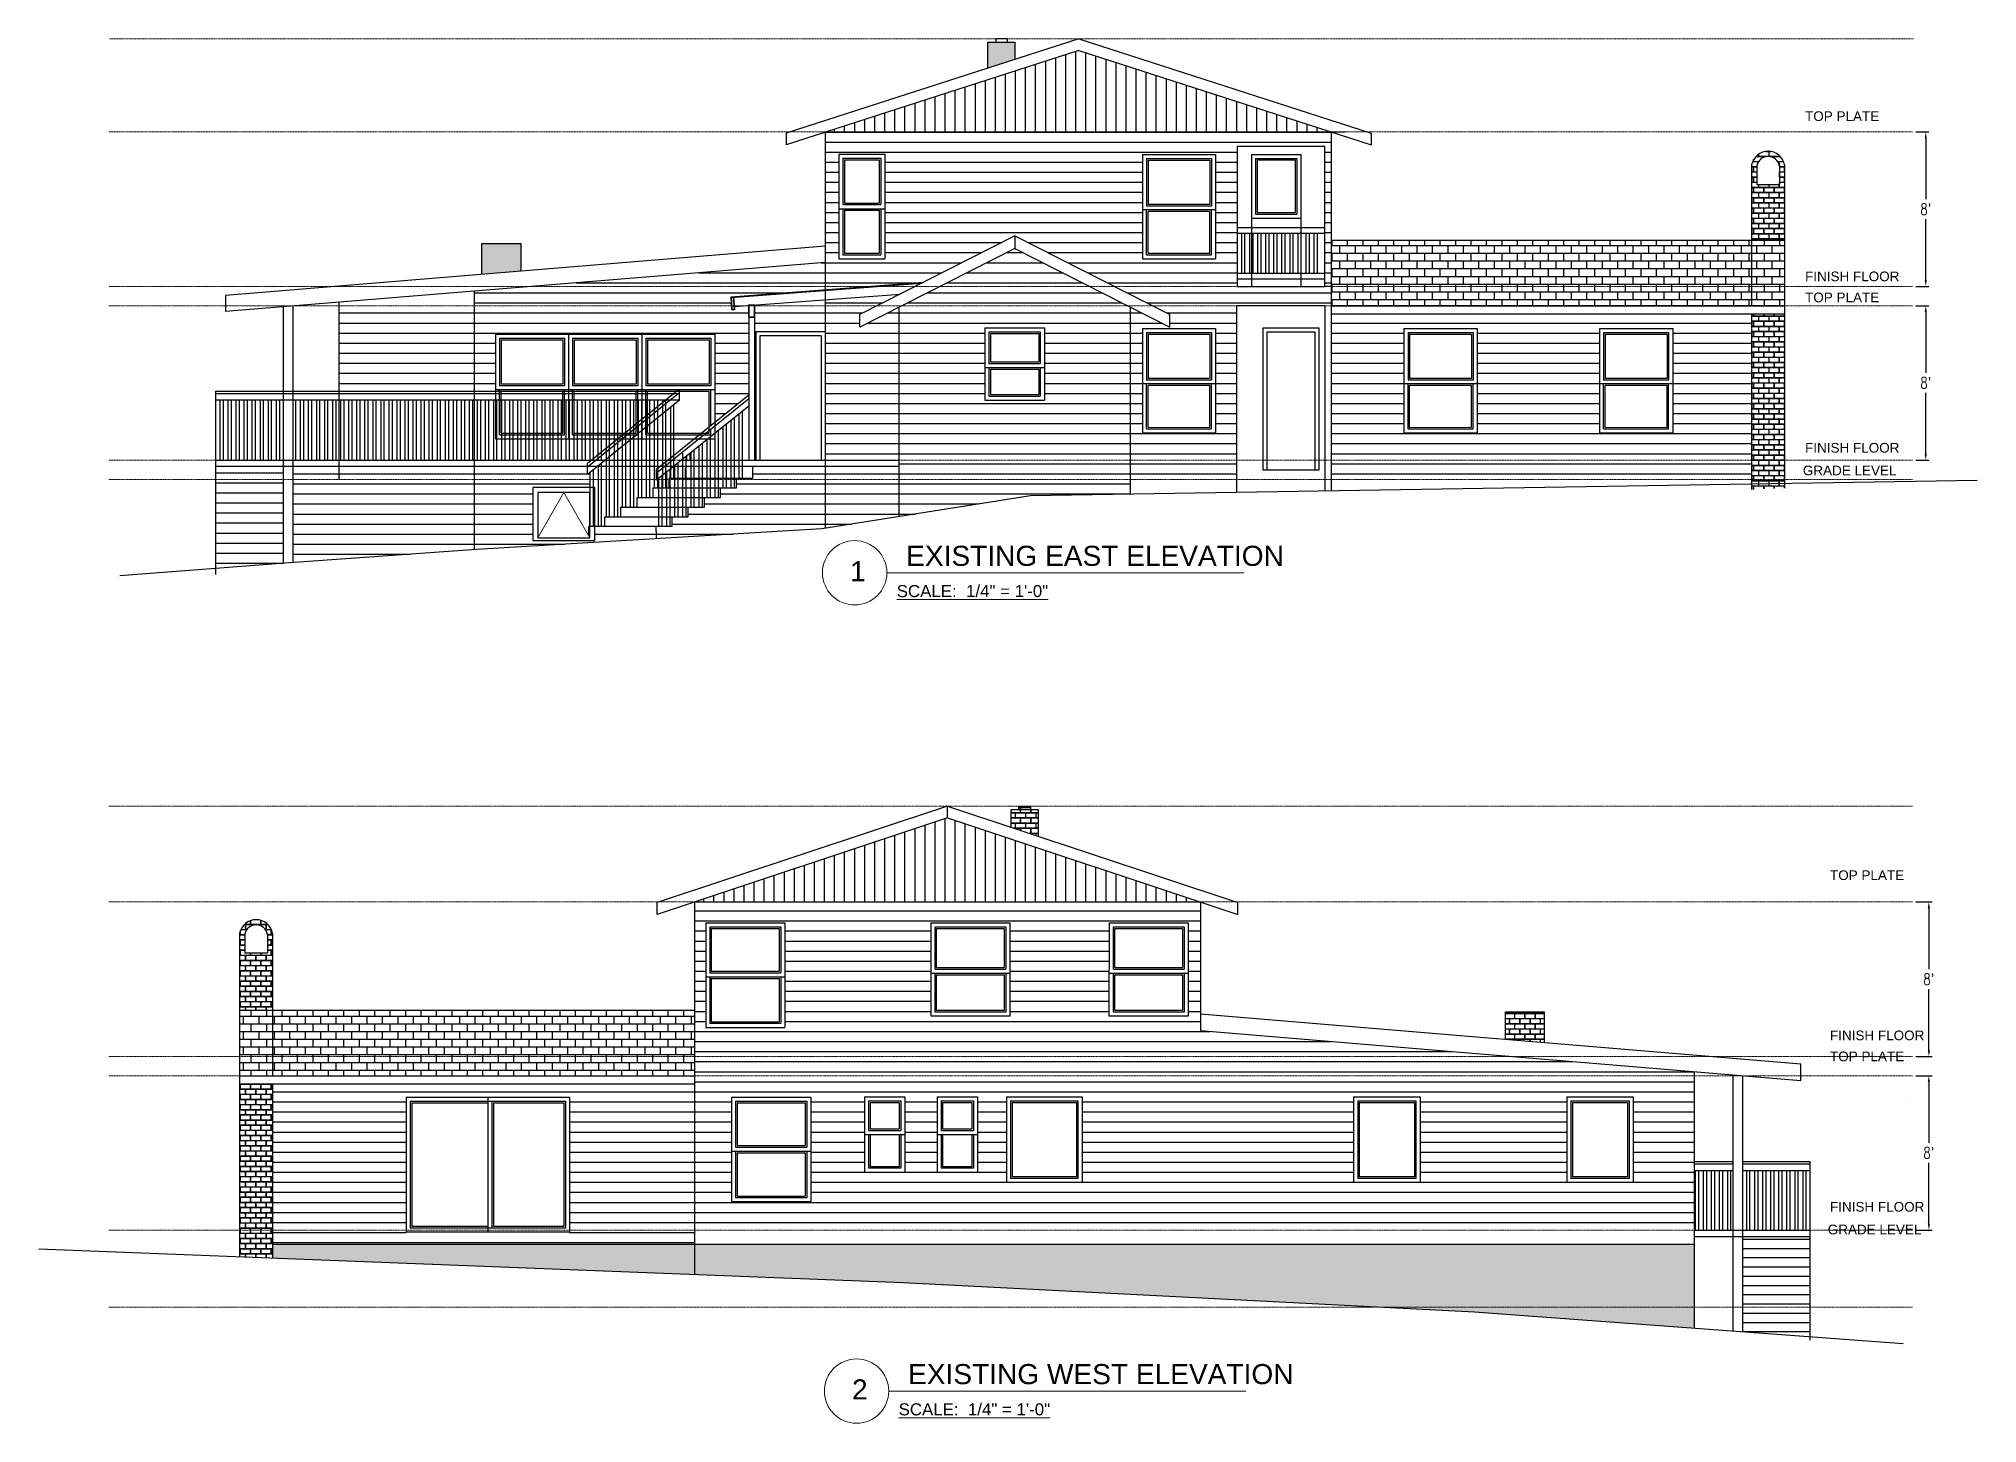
# Model space of a CAD drawing. Header units: inches. Extents: x 1543 to 43489, y -26 to 5775.
# Drawn here: x 7802 to 9007, y 1359 to 2220 of the extents above; entities that cross this region are included whole.
import ezdxf

# ---------------------------------------------------------------- set-up
doc = ezdxf.new("R2010")
doc.units = ezdxf.units.IN
doc.header["$LTSCALE"] = 0.5
doc.header["$MEASUREMENT"] = 0
doc.linetypes.add('Grid Line 1_2_', pattern=[0.875, 0.5, -0.125, 0.125, -0.125])
doc.layers.get('Defpoints').update_dxf_attribs({"color": 140})
doc.layers.add('A-GENM', color=13, linetype='Continuous', lineweight=9)
doc.layers.add('S-Text', color=3, linetype='Continuous', lineweight=0)
for name, color, linetype in [('PDF_A-DOOR', 7, 'Continuous'), ('PDF_A-Window', 7, 'Continuous'), ('PDF_Layer3', 7, 'Continuous'), ('Title Block', 7, 'Continuous')]:
    doc.layers.add(name, color=color, linetype=linetype)
doc.styles.add('ARIAL', font='arial.ttf')
doc.styles.get("Standard").update_dxf_attribs({"font": 'romans.shx', "width": 0.75})
doc.dimstyles.new('STANDARD$0', dxfattribs={"dimscale": 0, "dimtxt": 3, "dimasz": 4, "dimexe": 4, "dimexo": 4, "dimgap": 1, "dimtad": 1, "dimdec": 0, "dimzin": 1, "dimdsep": 46, "dimlunit": 4, "dimtxsty": 'Standard', "dimblk1": 'OBLIQUE', "dimblk2": 'OBLIQUE', "dimsah": 1, "dimcen": 0, "dimdle": 2, "dimclrd": 8, "dimclre": 8, "dimclrt": 256, "dimadec": 5, "dimazin": 0, "dimtfac": 1, "dimtdec": 0, "dimtix": 1, "dimtmove": 2, "dimatfit": 3, "dimldrblk": 'OBLIQUE', "dimfxl": 1, "dimtolj": 1, "dimtzin": 3, "dimarcsym": 0})
pattern_1 = [(0, (-0.1239584408140217, 368.1085922188122), (0, 4.8), []), (90, (-0.1239584408140217, 368.1085922188122), (-4.799999999999999, 4.8), [4.8, -4.8])]
pattern_2 = [(180, (-27515.5889795694, 296.3981902833316), (-4.440892098500626e-16, -6.25), [])]
pattern_3 = [(180, (-0.1239584408140217, 368.1085922188122), (-4.440892098500626e-16, -6.25), [])]
pattern_4 = [(0, (-0.1239584408140217, 311.4500650973637), (3.2, 3.2), [6.25, -0.15]), (0, (-3.323958440814022, 311.6000650973637), (3.2, 3.2), [6.25, -0.15]), (90, (-0.1239584408140217, 311.4500650973637), (-3.2, 3.2), [-3.35, 3.05]), (90, (-0.2739584408140218, 311.4500650973637), (-3.2, 3.2), [-3.35, 3.05])]

msp = doc.modelspace()

# ---------------------------------------------------------------- texts
at = {"layer": 'A-GENM', "linetype": 'Grid Line 1_2_', "char_height": 6, "width": 133.9259999999999, "attachment_point": 1, "style": 'ARIAL'}
for s, insert in [('TOP PLATE', (8900.267681429385, 2174.713772611392)), ('FINISH FLOOR', (8900.267681429385, 2075.110617338655)), ('TOP PLATE', (8900.267681429385, 2062.048031137431)), ('FINISH FLOOR', (8900.267681429385, 1968.547943405232)), ('GRADE LEVEL', (8898.884001807503, 1954.447638325427)), ('TOP PLATE', (8915.765641129441, 1702.827978658401)), ('FINISH FLOOR', (8915.765641129441, 1603.224823385665)), ('TOP PLATE', (8915.765641129441, 1590.162237184441)), ('FINISH FLOOR', (8915.765641129441, 1496.662149452242)), ('GRADE LEVEL', (8914.381961507559, 1482.561844372437))]:
    msp.add_mtext(s, dxfattribs=dict(at, insert=insert))
at = {"layer": 'S-Text', "attachment_point": 1, "style": 'ARIAL'}
for s, width, insert, char_height in [('EXISTING EAST ELEVATION', 352.8487429688903, (8341.407520161247, 1904.615113659188), 12.5), ('1', 352.8487429688903, (8306.547325313379, 1895.089220618695), 12.5), ('\\A1;{\\LSCALE:  1/4" = 1\'-0"}', 247.2622409500764, (8335.526684460336, 1880.211996692983), 7.5), ('2', 352.8487429688903, (8307.73269729377, 1386.363992579074), 12.5), ('EXISTING WEST ELEVATION', 352.8487429688903, (8342.592892141638, 1395.889885619567), 12.5), ('\\A1;{\\LSCALE:  1/4" = 1\'-0"}', 247.2622409500764, (8336.712056440727, 1371.486768653362), 7.5)]:
    msp.add_mtext_dynamic_manual_height_columns(s, width=width, gutter_width=5, heights=[0], dxfattribs=dict(at, insert=insert, char_height=char_height))

# ---------------------------------------------------------------- blocks, each defined once
blk = doc.blocks.new('*D282')
at = {"layer": 'Defpoints', "color": 0, "transparency": 16777216}
for p in [(8967.136458712295, 2053.887895708582), (8975.306554695137, 2053.887895708582), (8967.136458712295, 1957.881276738567)]:
    blk.add_point(p, dxfattribs=at)
at = {"layer": 'Title Block', "color": 3, "lineweight": -2, "transparency": 16777216}
for p, q in [((8969.136458712295, 2053.887895708582), (8977.306554695137, 2053.887895708582)), ((8975.306554695137, 2049.887895708582), (8975.306554695137, 2012.051252890241)), ((8975.306554695137, 1961.881276738567), (8975.306554695137, 1999.717919556907)), ((8969.136458712295, 1957.881276738567), (8977.306554695137, 1957.881276738567))]:
    blk.add_line(p, q, dxfattribs=at)
at = {"layer": 'Title Block', "color": 3, "transparency": 16777216}
for points in [[(8974.63988802847, 2049.887895708582), (8975.973221361803, 2049.887895708582), (8975.306554695137, 2053.887895708582)], [(8974.63988802847, 1961.881276738567), (8975.973221361803, 1961.881276738567), (8975.306554695137, 1957.881276738567)]]:
    blk.add_solid(points, dxfattribs=at)
at = {"layer": 'Title Block', "color": 3, "transparency": 16777216, "insert": (8975.306554695135, 2005.884586223571), "char_height": 7, "attachment_point": 5}
blk.add_mtext("\\A1;8'", dxfattribs=at)
blk = doc.blocks.new('*D283')
at = {"layer": 'Defpoints', "color": 0, "transparency": 16777216}
for p in [(8967.136458712295, 2161.891818604547), (8975.306554695166, 2161.891818604547), (8967.136458712295, 2065.885199634532)]:
    blk.add_point(p, dxfattribs=at)
at = {"layer": 'Title Block', "color": 3, "lineweight": -2, "transparency": 16777216}
for p, q in [((8969.136458712295, 2161.891818604547), (8977.306554695166, 2161.891818604547)), ((8975.306554695166, 2157.891818604547), (8975.306554695166, 2120.055175786206)), ((8975.306554695166, 2069.885199634532), (8975.306554695166, 2107.721842452873)), ((8969.136458712295, 2065.885199634532), (8977.306554695166, 2065.885199634532))]:
    blk.add_line(p, q, dxfattribs=at)
at = {"layer": 'Title Block', "color": 3, "transparency": 16777216}
for points in [[(8974.6398880285, 2157.891818604547), (8975.973221361832, 2157.891818604547), (8975.306554695166, 2161.891818604547)], [(8974.6398880285, 2069.885199634532), (8975.973221361832, 2069.885199634532), (8975.306554695166, 2065.885199634532)]]:
    blk.add_solid(points, dxfattribs=at)
at = {"layer": 'Title Block', "color": 3, "transparency": 16777216, "insert": (8975.306554695164, 2113.888509119537), "char_height": 7, "attachment_point": 5}
blk.add_mtext("\\A1;8'", dxfattribs=at)
blk = doc.blocks.new('*D284')
at = {"layer": 'Defpoints', "color": 0, "transparency": 16777216}
for p in [(8967.136458712295, 1575.176122985838), (8977.228977600978, 1575.176122985838), (8967.136458712295, 1479.169504015822)]:
    blk.add_point(p, dxfattribs=at)
at = {"layer": 'Title Block', "color": 3, "lineweight": -2, "transparency": 16777216}
for p, q in [((8969.136458712295, 1575.176122985838), (8979.228977600978, 1575.176122985838)), ((8977.228977600978, 1571.176122985838), (8977.228977600978, 1533.339480167497)), ((8977.228977600978, 1483.169504015822), (8977.228977600978, 1521.006146834163)), ((8969.136458712295, 1479.169504015822), (8979.228977600978, 1479.169504015822))]:
    blk.add_line(p, q, dxfattribs=at)
at = {"layer": 'Title Block', "color": 3, "transparency": 16777216}
for points in [[(8976.562310934312, 1571.176122985838), (8977.895644267644, 1571.176122985838), (8977.228977600978, 1575.176122985838)], [(8976.562310934312, 1483.169504015822), (8977.895644267644, 1483.169504015822), (8977.228977600978, 1479.169504015822)]]:
    blk.add_solid(points, dxfattribs=at)
at = {"layer": 'Title Block', "color": 3, "transparency": 16777216, "insert": (8977.228977600977, 1527.172813500827), "char_height": 7, "attachment_point": 5}
blk.add_mtext("\\A1;8'", dxfattribs=at)
blk = doc.blocks.new('*D285')
at = {"layer": 'Defpoints', "color": 0, "transparency": 16777216}
for p in [(8967.136458712295, 1683.180045881803), (8977.228977601008, 1683.180045881803), (8967.136458712295, 1587.173426911787)]:
    blk.add_point(p, dxfattribs=at)
at = {"layer": 'Title Block', "color": 3, "lineweight": -2, "transparency": 16777216}
for p, q in [((8969.136458712295, 1683.180045881803), (8979.228977601008, 1683.180045881803)), ((8977.228977601008, 1679.180045881803), (8977.228977601008, 1641.343403063462)), ((8977.228977601008, 1591.173426911787), (8977.228977601008, 1629.010069730128)), ((8969.136458712295, 1587.173426911787), (8979.228977601008, 1587.173426911787))]:
    blk.add_line(p, q, dxfattribs=at)
at = {"layer": 'Title Block', "color": 3, "transparency": 16777216}
for points in [[(8976.562310934341, 1679.180045881803), (8977.895644267674, 1679.180045881803), (8977.228977601008, 1683.180045881803)], [(8976.562310934341, 1591.173426911787), (8977.895644267674, 1591.173426911787), (8977.228977601008, 1587.173426911787)]]:
    blk.add_solid(points, dxfattribs=at)
at = {"layer": 'Title Block', "color": 3, "transparency": 16777216, "insert": (8977.228977601006, 1635.176736396792), "char_height": 7, "attachment_point": 5}
blk.add_mtext("\\A1;8'", dxfattribs=at)

# ---------------------------------------------------------------- dimensions: what is measured, and where the dimension line sits
at = {"layer": 'Title Block'}
for base, p1, p2, picture, middle in [((8975.306554695166, 2161.891818604547), (8967.136458712292, 2065.885199634531), (8967.136458712292, 2161.891818604546), '*D283', (8975.306554695164, 2113.888509119537)), ((8975.306554695137, 2053.887895708582), (8967.136458712292, 1957.881276738566), (8967.136458712292, 2053.887895708581), '*D282', (8975.306554695135, 2005.884586223571)), ((8977.228977601008, 1683.180045881803), (8967.136458712292, 1587.173426911786), (8967.136458712292, 1683.180045881802), '*D285', (8977.228977601006, 1635.176736396792)), ((8977.228977600978, 1575.176122985838), (8967.136458712292, 1479.169504015822), (8967.136458712292, 1575.176122985837), '*D284', (8977.228977600977, 1527.172813500827))]:
    dim = msp.add_linear_dim(base=base, p1=p1, p2=p2, angle=90, dimstyle='STANDARD$0', override={"dimscale": 1, "dimtxt": 7, "dimexe": 2, "dimexo": 2, "dimgap": 2, "dimtad": 0, "dimtih": 1, "dimtoh": 1, "dimzin": 0, "dimsah": 0, "dimcen": 0.09, "dimdle": 0, "dimclrd": 3, "dimclre": 3, "dimclrt": 3}, dxfattribs=at)
    dim.commit()
    dim.dimension.update_dxf_attribs({"geometry": picture, "text_midpoint": middle})

# ---------------------------------------------------------------- hatches: boundary and pattern name
h = msp.add_hatch()
h.set_pattern_fill('AR-B816C', color=247, scale=0.4)
h.set_pattern_definition([(0, (-0.1239584408140217, 368.1085922188122), (3.2, 3.2), [6.25, -0.15]), (0, (-3.323958440814022, 368.2585922188122), (3.2, 3.2), [6.25, -0.15]), (90, (-0.1239584408140217, 368.1085922188122), (-3.2, 3.2), [-3.35, 3.05]), (90, (-0.2739584408140218, 368.1085922188122), (-3.2, 3.2), [-3.35, 3.05])])
h.paths.add_polyline_path([(8077.679280317941, 2092.542052330701), (8077.679280317941, 2073.365336471024), (8101.870454432075, 2075.34905996964), (8101.870454432075, 2092.542052330701)])
h.paths.add_polyline_path([(8392.21002386127, 2217.714132815943), (8392.21002386127, 2201.622695926068), (8409.05611298874, 2207.054692986927), (8409.05611298874, 2217.714132815943)])
h = msp.add_hatch()
h.set_pattern_fill('ANSI31', scale=50, angle=45)
h.set_pattern_definition([(90, (-27515.5889795694, 425.0279221099017), (-6.250000000000001, 0), [])])
h.paths.add_polyline_path([(8605.588794669235, 2161.891818604546), (8448.676019400726, 2212.488115918442), (8291.763244132217, 2161.891818604546)])
h = msp.add_hatch()
h.set_pattern_fill('ANSI31', scale=50, angle=135)
h.set_pattern_definition(pattern_3)
h.paths.add_polyline_path([(8547.090390724388, 2152.891792145373), (8601.598852875188, 2152.891792145373), (8601.598852875188, 2065.885199634531), (8605.588794669235, 2065.885199634531), (8605.588794669235, 2161.891818604546), (8291.763244132217, 2161.891818604546), (8291.020858137545, 2161.652437314885), (8291.020858137541, 2065.885199634531), (8318.277452808677, 2065.885199634531), (8352.082289912814, 2068.433977035239), (8409.024536714332, 2097.32226735833), (8470.99072609501, 2065.885199634531), (8547.090390724388, 2065.885199634531)])
h.paths.add_polyline_path([(8328.070648815552, 2083.079230299064), (8299.583705907364, 2083.081251500244), (8299.583705907364, 2148.086249775454), (8328.070648815552, 2148.086249775454)], flags=16)
h.paths.add_polyline_path([(8325.572316013026, 2116.69816153064), (8302.08203870989, 2116.69816153064), (8302.08203870989, 2145.587916972928), (8325.572316013026, 2145.587916972928)], flags=0)
h.paths.add_polyline_path([(8324.576009151813, 2117.694468391853), (8303.078345571103, 2117.694468391853), (8303.078345571103, 2144.591610111715), (8324.576009151813, 2144.591610111715)], flags=0)
h.paths.add_polyline_path([(8325.572316013026, 2114.199828728114), (8325.572316013026, 2085.577740369203), (8302.08203870989, 2085.579407047736), (8302.08203870989, 2114.199828728114)], flags=0)
h.paths.add_polyline_path([(8324.576009151813, 2113.203521866902), (8324.576009151813, 2086.574117922734), (8303.078345571103, 2086.575643221645), (8303.078345571103, 2113.203521866902)], flags=0)
h.paths.add_polyline_path([(8488.281245188326, 2147.95104780472), (8533.772891481294, 2147.95104780472), (8533.772891481294, 2082.956319416579), (8488.281245188326, 2082.944574598919)], flags=16)
h.paths.add_polyline_path([(8490.791467798113, 2145.440825194933), (8531.262668871506, 2145.440825194933), (8531.262668871506, 2115.843775438128), (8490.791467798113, 2115.843775438128)], flags=0)
h.paths.add_polyline_path([(8491.787774659326, 2144.44451833372), (8530.266362010294, 2144.44451833372), (8530.266362010294, 2116.84008229934), (8491.787774659326, 2116.84008229934)], flags=0)
h.paths.add_polyline_path([(8531.262668871506, 2113.425599422565), (8531.262668871506, 2085.465894032649), (8490.791467798113, 2085.455445369744), (8490.791467798113, 2113.425599422565)], flags=0)
h.paths.add_polyline_path([(8491.787774659326, 2112.429292561353), (8530.266362010294, 2112.429292561353), (8530.266362010294, 2086.461943705281), (8491.787774659326, 2086.452009485944)], flags=0)
h.paths.add_polyline_path([(8336.934524682827, 2052.90591578223), (8409.024536714332, 2089.479063382471), (8480.727968327872, 2053.102038133818), (8480.727968327872, 1957.881276738566), (8336.934524682827, 1957.881276738566)])
h.paths.add_polyline_path([(8390.29969805574, 2040.169675546637), (8427.310107434747, 2040.169675546637), (8427.310107434747, 1995.159655753113), (8390.29969805574, 1995.159655753113)], flags=16)
h.paths.add_polyline_path([(8424.799884824959, 2015.407939906841), (8424.799884824959, 1997.669878362901), (8392.809920665528, 1997.669878362901), (8392.809920665528, 2015.407939906841)], flags=0)
h.paths.add_polyline_path([(8392.809920665528, 2037.659452936849), (8424.799884824959, 2037.659452936849), (8424.799884824959, 2017.918162516628), (8392.809920665528, 2017.918162516629)], flags=0)
h.paths.add_polyline_path([(8393.80622752674, 2036.663146075637), (8423.803577963747, 2036.663146075637), (8423.803577963747, 2018.914469377841), (8393.80622752674, 2018.914469377841)], flags=0)
h.paths.add_polyline_path([(8393.80622752674, 2014.411633045628), (8423.803577963747, 2014.411633045628), (8423.803577963747, 1998.666185224113), (8393.80622752674, 1998.666185224113)], flags=0)
h.paths.add_polyline_path([(8455.530840739626, 2065.885199634531), (8362.518232689039, 2065.885199634531), (8338.870123594877, 2053.887895708581), (8479.178949833788, 2053.887895708581)], flags=17)
h.paths.add_polyline_path([(8291.020858137541, 2053.887895708581), (8247.169484442169, 2053.887895708581), (8247.169484442169, 2046.776820646392), (8247.169484442169, 1957.881276738566), (8247.998405583865, 1957.881276738566), (8247.998405583865, 2037.720742861135), (8291.020858137541, 2037.720742861135)])
h.paths.add_polyline_path([(8243.58328444215, 2053.887895708581), (8241.920804623505, 2053.887895708581), (8234.543867621394, 2053.332834914732), (8234.685153754712, 2051.496115182048), (8233.100553754768, 2051.412715182044), (8232.920071841332, 2053.887895708581), (8072.799507954933, 2053.887895708581), (8072.79950795493, 2000.729976947395), (8086.02310500565, 2000.729976947395), (8086.02310500565, 2036.121420174173), (8131.514751298619, 2036.121420174173), (8177.006397591587, 2036.121420174173), (8222.498043884556, 2036.121420174173), (8222.498043884556, 1981.346446950845), (8243.58328444215, 1998.356045251773)])
h.paths.add_polyline_path([(8291.020858137541, 2063.830138925199), (8291.020858137541, 2065.885199634531), (8109.052186681812, 2065.885199634531), (8072.799507954933, 2062.912409213571), (8072.799507954933, 2053.887895708581), (8232.920071841332, 2053.887895708581), (8232.553041754638, 2058.921451182046), (8232.51675375463, 2058.918715182046), (8232.552963330263, 2058.922526716323), (8232.51675375463, 2059.419115182043)])
h.paths.add_polyline_path([(8291.020858137541, 2080.806985897382), (8109.052186681812, 2065.885199634531), (8291.020858137541, 2065.885199634531)])
h.paths.add_polyline_path([(8072.799507954933, 2053.887895708581), (7988.814256021386, 2053.887895708581), (7988.814256021386, 2000.729976947395), (8072.79950795493, 2000.729976947395)])
h.paths.add_polyline_path([(8072.799507954927, 1945.883972812616), (7960.109561202447, 1945.883972812616), (7960.109561202447, 1894.152348446166), (8072.799507954926, 1902.200631336678)])
h.paths.add_polyline_path([(8109.234260017096, 1940.773671686273), (8144.807029406888, 1940.773671686273), (8144.807029406888, 1945.883972812616), (8072.799507954927, 1945.883972812616), (8072.799507954926, 1902.200631336678), (8074.368186099112, 1902.312665868883), (8185.935738458154, 1908.994295194409), (8185.935738458154, 1913.669501287629), (8185.935738458154, 1916.803899050744), (8154.116053950468, 1916.803899050744), (8147.765060017162, 1916.803899050744), (8147.765060017162, 1907.997471686273), (8109.234260017096, 1907.997471686273)])
h.paths.add_polyline_path([(8072.799507954928, 1953.884378721287), (7988.814256021386, 1953.884378721287), (7988.814256021386, 1945.883972812616), (8072.799507954927, 1945.883972812616)])
h.paths.add_polyline_path([(8143.222817056059, 1953.884378721287), (8072.799507954928, 1953.884378721287), (8072.799507954927, 1945.883972812616), (8144.807029406888, 1945.883972812616), (8144.807029406888, 1950.274539601749), (8143.222817056059, 1948.996545374586)])
h.paths.add_polyline_path([(7988.814256021386, 1953.884378721287), (7960.109561202447, 1953.884378721287), (7960.109561202447, 1945.883972812616), (7988.814256021386, 1945.883972812616)])
h = msp.add_hatch()
h.set_pattern_fill('AR-B816C', color=247, scale=0.4)
h.set_pattern_definition([(0, (-27515.5889795694, 425.0279221099017), (3.2, 3.2), [6.25, -0.15]), (0, (-27518.7889795694, 425.1779221099023), (3.2, 3.2), [6.25, -0.15]), (90, (-27515.5889795694, 425.0279221099017), (-3.2, 3.2), [-3.35, 3.05]), (90, (-27515.7389795694, 425.0279221099017), (-3.2, 3.2), [-3.35, 3.05])])
h.paths.add_polyline_path([(8887.578735195402, 2141.42376979289, 0.833249865756805), (8867.065008782829, 2141.42376979293), (8867.065008782829, 2094.65585124456), (8887.578735195402, 2094.65585124456)])
h.paths.add_polyline_path([(8884.336563145549, 2129.255046156203), (8870.30718083269, 2129.255046156203), (8870.30718083269, 2141.101217194538, -0.8021608240154754), (8884.336563145542, 2141.101217194504)], flags=16)
h.paths.add_polyline_path([(8887.578735195402, 2048.877283359613), (8867.065008782829, 2048.877283359613), (8867.065008782829, 1957.881276738566), (8887.578735195402, 1957.881276738566)])
h.paths.add_polyline_path([(8867.065008782829, 1957.881276738566), (8867.065008782829, 1945.883972812616), (8887.578735195402, 1945.883972812616), (8887.578735195402, 1957.881276738566)])
h.paths.add_polyline_path([(8887.578735195402, 1940.451440791846), (8887.578735195402, 1945.883972812616), (8867.065008782829, 1945.883972812616), (8867.065008782829, 1939.637039886944)])
h = msp.add_hatch()
h.set_pattern_fill('ANSI31', scale=50, angle=135)
h.set_pattern_definition(pattern_3)
h.paths.add_polyline_path([(8336.934524682827, 2052.90591578223), (8312.641441595664, 2040.58139968944), (8312.641441595664, 2048.424603665299), (8323.410238239494, 2053.887895708581), (8291.020858137541, 2053.887895708581), (8291.02085813754, 1957.881276738566), (8336.934524682827, 1957.881276738566)])
h.paths.add_polyline_path([(8409.024536714332, 2089.479063382471), (8362.518232689039, 2065.885199634531), (8455.530840739626, 2065.885199634531)])
h.paths.add_polyline_path([(8605.588794669235, 2065.885199634531), (8601.598852875188, 2065.885199634531), (8547.090390724388, 2065.885199634531), (8470.99072609501, 2065.885199634531), (8494.638835189171, 2053.887895708581), (8605.588794669235, 2053.887895708581)])
h = msp.add_hatch()
h.set_pattern_fill('AR-B816', color=198, scale=0.6)
h.set_pattern_definition(pattern_1)
h.paths.add_polyline_path([(8867.065008782829, 2065.885199634531), (8867.065008782829, 2094.65585124456), (8605.588794669235, 2094.65585124456), (8605.588794669235, 2065.885199634531)])
h.paths.add_polyline_path([(8605.588794669235, 2065.885199634531), (8605.588794669235, 2053.887895708581), (8867.065008782829, 2053.887895708581), (8867.065008782829, 2065.885199634531)])
h = msp.add_hatch()
h.set_pattern_fill('AR-B816', color=15, scale=0.6)
h.set_pattern_definition(pattern_1)
h.paths.add_polyline_path([(8887.578735195402, 2094.65585124456), (8867.065008782829, 2094.65585124456), (8867.065008782829, 2065.885199634531), (8887.578735195402, 2065.885199634531)])
h.paths.add_polyline_path([(8887.578735195402, 2065.885199634531), (8867.065008782829, 2065.885199634531), (8867.065008782829, 2053.887895708581), (8887.578735195402, 2053.887895708581)])
h = msp.add_hatch()
h.set_pattern_fill('ANSI31', scale=50, angle=135)
h.set_pattern_definition(pattern_3)
h.paths.add_polyline_path([(8479.178949833788, 2053.887895708581), (8455.530840739626, 2065.885199634531), (8362.518232689039, 2065.885199634531), (8338.870123594877, 2053.887895708581)])
h.paths.add_polyline_path([(8323.410238239494, 2053.887895708581), (8337.600753754661, 2061.087115182048), (8291.020858137541, 2057.582317210854), (8291.020858137541, 2053.887895708581)])
h = msp.add_hatch()
h.set_pattern_fill('ANSI31', scale=50, angle=135)
h.set_pattern_definition(pattern_3)
h.paths.add_polyline_path([(8867.065008782829, 2048.877283359613), (8605.588794669233, 2048.877283359613), (8605.588794669233, 1957.881276738566), (8867.065008782829, 1957.881276738566)])
h.paths.add_polyline_path([(8650.89898383553, 2039.753963628541), (8696.390630128499, 2039.753963628541), (8696.390630128499, 1974.7592352404), (8650.89898383553, 1974.747490422739)], flags=16)
h.paths.add_polyline_path([(8693.88040751871, 2005.228515246386), (8693.88040751871, 1977.268809856469), (8653.409206445318, 1977.258361193564), (8653.409206445318, 2005.228515246386)], flags=0)
h.paths.add_polyline_path([(8653.409206445318, 2007.646691261948), (8653.409206445318, 2037.243741018753), (8693.88040751871, 2037.243741018753), (8693.88040751871, 2007.646691261948)], flags=0)
h.paths.add_polyline_path([(8654.40551330653, 2004.232208385173), (8692.884100657498, 2004.232208385173), (8692.884100657498, 1978.264859529102), (8654.40551330653, 1978.254925309765)], flags=0)
h.paths.add_polyline_path([(8654.40551330653, 2008.64299812316), (8654.40551330653, 2036.247434157541), (8692.884100657498, 2036.247434157541), (8692.884100657498, 2008.64299812316)], flags=0)
h.paths.add_polyline_path([(8772.469593215563, 2039.753963628541), (8817.961239508531, 2039.753963628541), (8817.961239508531, 1974.7592352404), (8772.469593215563, 1974.747490422739)], flags=16)
h.paths.add_polyline_path([(8815.451016898744, 2005.228515246386), (8815.451016898744, 1977.268809856469), (8774.97981582535, 1977.258361193564), (8774.97981582535, 2005.228515246386)], flags=0)
h.paths.add_polyline_path([(8774.97981582535, 2007.646691261948), (8774.97981582535, 2037.243741018753), (8815.451016898744, 2037.243741018753), (8815.451016898744, 2007.646691261948)], flags=0)
h.paths.add_polyline_path([(8775.976122686563, 2004.232208385173), (8814.454710037531, 2004.232208385173), (8814.454710037531, 1978.264859529102), (8775.976122686563, 1978.254925309765)], flags=0)
h.paths.add_polyline_path([(8775.976122686563, 2008.64299812316), (8775.976122686563, 2036.247434157541), (8814.454710037531, 2036.247434157541), (8814.454710037531, 2008.64299812316)], flags=0)
h.paths.add_polyline_path([(8546.678566244827, 2053.887895708581), (8494.638835189171, 2053.887895708581), (8505.407631833, 2048.424603665299), (8505.407631833, 2040.58139968944), (8480.727968327872, 2053.102038133818), (8480.727968327872, 1957.881276738566), (8546.67856624483, 1957.881276738566)])
h.paths.add_polyline_path([(8533.772891481294, 2039.753963628541), (8533.772891481294, 1974.7592352404), (8488.281245188326, 1974.747490422739), (8488.281245188326, 2039.753963628541)], flags=16)
h.paths.add_polyline_path([(8531.262668871506, 2037.243741018753), (8531.262668871506, 2007.646691261948), (8490.791467798113, 2007.646691261948), (8490.791467798113, 2037.243741018753)], flags=0)
h.paths.add_polyline_path([(8530.266362010294, 2036.247434157541), (8530.266362010294, 2008.64299812316), (8491.787774659326, 2008.64299812316), (8491.787774659326, 2036.247434157541)], flags=0)
h.paths.add_polyline_path([(8531.262668871506, 2005.228515246386), (8531.262668871506, 1977.268809856469), (8490.791467798113, 1977.258361193564), (8490.791467798113, 2005.228515246386)], flags=0)
h.paths.add_polyline_path([(8530.266362010294, 2004.232208385173), (8530.266362010294, 1978.264859529102), (8491.787774659326, 1978.254925309765), (8491.787774659326, 2004.232208385173)], flags=0)
h.paths.add_polyline_path([(8546.67856624483, 1957.881276738566), (8480.727968327872, 1957.881276738566), (8480.727968327872, 1945.883972812616), (8546.67856624483, 1945.883972812616)])
h.paths.add_polyline_path([(8480.727968327872, 1957.881276738566), (8336.934524682827, 1957.881276738566), (8336.934524682827, 1953.884378721287), (8336.934524682827, 1945.883972812616), (8480.727968327872, 1945.883972812616)])
h.paths.add_polyline_path([(8867.065008782829, 1957.881276738566), (8605.588794669233, 1957.881276738566), (8605.588794669233, 1945.883972812616), (8867.065008782829, 1945.883972812616)])
h.paths.add_polyline_path([(8336.934524682827, 1953.884378721287), (8291.02085813754, 1953.884378721287), (8291.020858137537, 1945.883972812616), (8336.934524682827, 1945.883972812616)])
h.paths.add_polyline_path([(8291.02085813754, 1953.884378721287), (8245.994945172599, 1953.884378721287), (8245.994945172599, 1952.603632835455), (8245.994945172599, 1946.597660846588), (8235.982570388478, 1946.597660846588), (8235.982570388478, 1945.883972812616), (8291.020858137537, 1945.883972812616)])
h.paths.add_polyline_path([(8336.934524682825, 1945.883972812616), (8291.020858137537, 1945.883972812616), (8291.020858137537, 1915.481384088611), (8336.934524682825, 1922.773480946197)])
h.paths.add_polyline_path([(8480.727968327872, 1945.883972812616), (8336.934524682825, 1945.883972812616), (8336.934524682825, 1922.773480946197), (8418.748036014807, 1935.767260223301), (8480.727968327872, 1936.7610904184)])
h.paths.add_polyline_path([(8291.020858137537, 1945.883972812616), (8235.982570388478, 1945.883972812616), (8235.982570388478, 1940.591688857721), (8225.970195604357, 1940.591688857721), (8225.970195604357, 1934.585716868854), (8215.957820820237, 1934.585716868854), (8215.957820820237, 1928.579744879987), (8205.945446036116, 1928.579744879987), (8205.945446036116, 1922.569074964058), (8195.95021622195, 1922.569074964058), (8195.95021622195, 1916.803899050744), (8185.935738458154, 1916.803899050744), (8185.935738458154, 1913.669501287629), (8185.935738458154, 1908.994295194409), (8289.063138104528, 1915.170455226359), (8291.020858137537, 1915.481384088611)])
h = msp.add_hatch()
h.set_pattern_fill('ANSI31', scale=50, angle=135)
h.set_pattern_definition([(180, (-27515.5889795694, 425.0279221099017), (-4.440892098500626e-16, -6.25), [])])
h.paths.add_polyline_path([(7954.119859197421, 1945.883972812616), (7912.088398973687, 1945.883972812616), (7912.088398973687, 1890.493855212205), (7952.452663649088, 1893.605495072382), (7954.119859197421, 1893.724565688648)])
h.paths.add_polyline_path([(7954.119859197421, 1953.884378721287), (7912.088398973687, 1953.884378721287), (7912.088398973687, 1945.883972812616), (7954.119859197421, 1945.883972812616)])
h = msp.add_hatch()
h.set_pattern_fill('AR-B816C', color=247, scale=0.4)
h.set_pattern_definition(pattern_4)
h.paths.add_polyline_path([(8423.492202355068, 1740.713488856019), (8406.646113227598, 1740.713488856019), (8406.646113227598, 1729.662601199718), (8423.492202355068, 1724.0641634381)])
h.paths.add_polyline_path([(8418.613150601048, 1742.829430514835), (8411.349787426532, 1742.829430514835), (8411.349787426532, 1740.713488856019), (8418.613150601048, 1740.713488856019)])
h = msp.add_hatch()
h.set_pattern_fill('ANSI31', scale=50, angle=45)
h.set_pattern_definition([(90, (-27515.5889795694, 296.3981902833316), (-6.250000000000001, 0), [])])
h.paths.add_polyline_path([(8367.026206815612, 1735.450247720727), (8209.741529128161, 1683.180045881802), (8524.310884503062, 1683.180045881802)])
h = msp.add_hatch()
h.set_pattern_fill('ANSI31', scale=50, angle=135)
h.set_pattern_definition(pattern_2)
h.paths.add_polyline_path([(8524.310884503062, 1683.180045881802), (8209.741529128161, 1683.180045881802), (8209.741529128161, 1587.173426911786), (8716.505708300563, 1587.173426911786), (8524.310884503062, 1603.170469462077)])
h.paths.add_polyline_path([(8356.860677971057, 1670.234197705408), (8405.850933736245, 1670.234197705408), (8405.850933736245, 1612.241401843682), (8356.84675487466, 1612.241401843682)], flags=16)
h.paths.add_polyline_path([(8403.340711126457, 1638.857258632908), (8403.340711126457, 1614.75162445347), (8359.357580219086, 1614.75162445347), (8359.363367577036, 1638.857258632908)], flags=0)
h.paths.add_polyline_path([(8360.35943527042, 1637.860951771696), (8402.344404265245, 1637.860951771696), (8402.344404265245, 1615.747931314682), (8360.354126305563, 1615.747931314682)], flags=0)
h.paths.add_polyline_path([(8359.363970094662, 1641.366878652747), (8359.370297990896, 1667.72397509562), (8403.340711126457, 1667.72397509562), (8403.340711126457, 1641.366878652747)], flags=0)
h.paths.add_polyline_path([(8360.36051618114, 1642.363185513959), (8360.36636568428, 1666.727668234408), (8402.344404265245, 1666.727668234408), (8402.344404265245, 1642.363185513959)], flags=0)
h.paths.add_polyline_path([(8266.011150670816, 1605.227068974897), (8216.75192599784, 1605.227068974897), (8216.75192599784, 1670.235672635993), (8266.011150670816, 1670.235672635993)], flags=16)
h.paths.add_polyline_path([(8263.500928061028, 1636.546127508866), (8263.500928061028, 1607.737291584685), (8219.262148607628, 1607.737291584685), (8219.262148607628, 1636.546127508866)], flags=0)
h.paths.add_polyline_path([(8262.504621199816, 1608.733598445897), (8220.25845546884, 1608.733598445897), (8220.25845546884, 1635.549820647654), (8262.504621199816, 1635.549820647654)], flags=0)
h.paths.add_polyline_path([(8263.500928061036, 1639.056350118654), (8219.262148607628, 1639.056350118654), (8219.262148607628, 1667.725450026205), (8263.500928061028, 1667.725450026205)], flags=0)
h.paths.add_polyline_path([(8262.504621199816, 1640.052656979866), (8220.25845546884, 1640.052656979866), (8220.25845546884, 1666.729143164992), (8262.504621199816, 1666.729143164992)], flags=0)
h.paths.add_polyline_path([(8467.717924936496, 1670.234197705408), (8516.708180701684, 1670.234197705408), (8516.708180701684, 1612.241401843682), (8467.704001840098, 1612.241401843682)], flags=16)
h.paths.add_polyline_path([(8514.197958091896, 1638.857258632908), (8514.197958091896, 1614.75162445347), (8470.214827184525, 1614.75162445347), (8470.220614542475, 1638.857258632908)], flags=0)
h.paths.add_polyline_path([(8470.221217060101, 1641.366878652747), (8470.227544956335, 1667.72397509562), (8514.197958091896, 1667.72397509562), (8514.197958091896, 1641.366878652747)], flags=0)
h.paths.add_polyline_path([(8471.21668223586, 1637.860951771696), (8513.201651230684, 1637.860951771696), (8513.201651230684, 1615.747931314682), (8471.211373271002, 1615.747931314682)], flags=0)
h.paths.add_polyline_path([(8471.217763146578, 1642.363185513959), (8471.22361264972, 1666.727668234408), (8513.201651230684, 1666.727668234408), (8513.201651230684, 1642.363185513959)], flags=0)
h.paths.add_polyline_path([(8716.505708300563, 1587.173426911786), (8209.741529128161, 1587.173426911786), (8209.741529128161, 1575.176122985837), (8860.646083425778, 1575.176122985837)])
h.paths.add_polyline_path([(8831.26537425548, 1575.176122985837), (8209.741529128161, 1575.176122985837), (8209.741529128161, 1479.169504015822), (8831.26537425548, 1479.169504015822)])
h.paths.add_polyline_path([(8450.73364592867, 1508.759889271444), (8403.74095176315, 1508.759889271444), (8403.74095176315, 1562.003080871544), (8450.73364592867, 1562.003080871544)], flags=16)
h.paths.add_polyline_path([(8448.223423318883, 1511.270111881232), (8406.251174372937, 1511.270111881232), (8406.251174372937, 1559.492858261756), (8448.223423318883, 1559.492858261756)], flags=0)
h.paths.add_polyline_path([(8447.22711645767, 1512.266418742444), (8407.24748123415, 1512.266418742444), (8407.24748123415, 1558.496551400544), (8447.22711645767, 1558.496551400544)], flags=0)
h.paths.add_polyline_path([(8619.621553234178, 1562.003080871544), (8660.887137034584, 1562.003080871544), (8660.887137034584, 1508.74344652672), (8619.621553234178, 1508.74344652672)], flags=16)
h.paths.add_polyline_path([(8622.131775843965, 1559.492858261756), (8658.376914424796, 1559.492858261756), (8658.376914424796, 1511.253669136508), (8622.131775843965, 1511.253669136508)], flags=0)
h.paths.add_polyline_path([(8623.128082705178, 1558.496551400544), (8657.380607563584, 1558.496551400544), (8657.380607563584, 1512.24997599772), (8623.128082705178, 1512.24997599772)], flags=0)
h.paths.add_polyline_path([(8385.724637617805, 1515.063414850045), (8360.589191134302, 1515.063414850045), (8360.589191134302, 1562.051152683364), (8385.724637617805, 1562.051152683364)], flags=16)
h.paths.add_polyline_path([(8383.214415008017, 1517.573637459833), (8363.09941374409, 1517.573637459833), (8363.09941374409, 1559.540930073576), (8383.214415008017, 1559.540930073576)], flags=0)
h.paths.add_polyline_path([(8382.218108146804, 1518.569944321046), (8364.095720605303, 1518.569944321046), (8364.095720605303, 1558.544623212364), (8382.218108146804, 1558.544623212364)], flags=0)
h.paths.add_polyline_path([(8340.589583686433, 1515.063414850045), (8315.45413720293, 1515.063414850045), (8315.45413720293, 1562.051152683364), (8340.589583686433, 1562.051152683364)], flags=16)
h.paths.add_polyline_path([(8338.079361076652, 1517.573637459833), (8317.964359812719, 1517.573637459833), (8317.964359812719, 1559.540930073576), (8338.079361076645, 1559.540930073576)], flags=0)
h.paths.add_polyline_path([(8337.083054215433, 1518.569944321046), (8318.960666673931, 1518.569944321046), (8318.960666673931, 1558.544623212364), (8337.083054215433, 1558.544623212364)], flags=0)
h.paths.add_polyline_path([(8752.105741456424, 1562.003080871544), (8793.37132525683, 1562.003080871544), (8793.37132525683, 1508.74344652672), (8752.105741456424, 1508.74344652672)], flags=16)
h.paths.add_polyline_path([(8754.615964066212, 1559.492858261756), (8790.861102647043, 1559.492858261756), (8790.861102647043, 1511.253669136508), (8754.615964066212, 1511.253669136508)], flags=0)
h.paths.add_polyline_path([(8755.612270927424, 1558.496551400544), (8789.86479578583, 1558.496551400544), (8789.86479578583, 1512.24997599772), (8755.612270927424, 1512.24997599772)], flags=0)
h.paths.add_polyline_path([(8282.082373728565, 1496.861460322069), (8232.823149055588, 1496.861460322069), (8232.823149055588, 1561.870063983165), (8282.082373728565, 1561.870063983165)], flags=16)
h.paths.add_polyline_path([(8279.572151118777, 1528.180518856038), (8279.572151118777, 1499.371682931857), (8235.333371665376, 1499.371682931857), (8235.333371665376, 1528.180518856038)], flags=0)
h.paths.add_polyline_path([(8279.572151118784, 1530.690741465826), (8235.333371665376, 1530.690741465826), (8235.333371665376, 1559.359841373377), (8279.572151118777, 1559.359841373377)], flags=0)
h.paths.add_polyline_path([(8278.575844257564, 1500.367989793069), (8236.329678526588, 1500.367989793069), (8236.329678526588, 1527.184211994826), (8278.575844257564, 1527.184211994826)], flags=0)
h.paths.add_polyline_path([(8278.575844257564, 1531.687048327038), (8236.329678526588, 1531.687048327038), (8236.329678526588, 1558.363534512164), (8278.575844257564, 1558.363534512164)], flags=0)
h = msp.add_hatch()
h.set_pattern_fill('AR-B816C', color=247, scale=0.4)
h.set_pattern_definition([(0, (-27515.5889795694, 296.3981902833316), (3.2, 3.2), [6.25, -0.15]), (0, (-27518.7889795694, 296.5481902833317), (3.2, 3.2), [6.25, -0.15]), (90, (-27515.5889795694, 296.3981902833316), (-3.2, 3.2), [-3.35, 3.05]), (90, (-27515.7389795694, 296.3981902833316), (-3.2, 3.2), [-3.35, 3.05])])
edge = h.paths.add_edge_path()
edge.add_arc((7937.253532720588, 1661.736937141009), 10.42799933355779, 10.39450277609295, 169.6054972236605)
edge.add_line((7926.996669514312, 1663.618406584858), (7926.996669514312, 1615.801665779311))
edge.add_line((7926.996669514312, 1615.801665779311), (7947.510395926885, 1615.801665779311))
edge.add_line((7947.510395926885, 1615.801665779311), (7947.510395926885, 1663.618406584816))
edge = h.paths.add_edge_path(flags=16)
edge.add_line((7930.238841564173, 1651.449682948128), (7930.238841564173, 1663.295853986465))
edge.add_arc((7937.253532720588, 1661.736937141008), 7.18582728368397, 12.529559512121182, 167.4704404875721, ccw=False)
edge.add_line((7944.268223877025, 1663.29585398643), (7944.268223877032, 1651.449682948128))
edge.add_line((7944.268223877032, 1651.449682948128), (7930.238841564173, 1651.449682948128))
h.paths.add_polyline_path([(7947.510395926885, 1570.165510636869), (7926.996669514312, 1570.165510636869), (7926.996669514312, 1479.169504015822), (7947.510395926885, 1479.169504015822)])
h.paths.add_polyline_path([(7947.510395926885, 1479.169504015822), (7926.996669514312, 1479.169504015822), (7926.996669514312, 1462.499804283107), (7947.468598111143, 1461.704868765716), (7947.510395926885, 1466.437138385545), (7947.510395926885, 1470.276054948531)])
h = msp.add_hatch()
h.set_pattern_fill('AR-B816', color=198, scale=0.6)
h.set_pattern_definition([(0, (-0.1239584408140217, 311.4500650973637), (0, 4.8), []), (90, (-0.1239584408140217, 311.4500650973637), (-4.799999999999999, 4.8), [4.8, -4.8])])
h.paths.add_polyline_path([(8209.741529128161, 1615.801665779311), (7947.510395926885, 1615.801665779311), (7947.510395926885, 1587.173426911786), (8209.741529128161, 1587.173426911786)])
h.paths.add_polyline_path([(8209.741529128161, 1587.173426911786), (7947.510395926885, 1587.173426911786), (7947.510395926885, 1575.176122985837), (8209.741529128161, 1575.176122985837)])
h.paths.add_polyline_path([(7947.510395926885, 1587.173426911786), (7926.996669514312, 1587.173426911786), (7926.996669514312, 1575.176122985837), (7947.510395926885, 1575.176122985837)])
h.paths.add_polyline_path([(7947.510395926885, 1615.801665779311), (7926.996669514312, 1615.801665779311), (7926.996669514312, 1587.173426911786), (7947.510395926885, 1587.173426911786)])
h = msp.add_hatch()
h.set_pattern_fill('AR-B816C', color=247, scale=0.4)
h.set_pattern_definition(pattern_4)
h.paths.add_polyline_path([(8738.14012676397, 1614.780448265162), (8713.948952649833, 1614.780448265162), (8713.948952649833, 1597.813599650968), (8738.140126763967, 1595.800084229486)])
h = msp.add_hatch()
h.set_pattern_fill('ANSI31', scale=50, angle=135)
h.set_pattern_definition(pattern_2)
h.paths.add_polyline_path([(7947.510395926885, 1479.169504015822), (8030.57958764346, 1479.169504015822), (8030.57958764346, 1561.661443245298), (8132.073955011951, 1561.661443245298), (8132.073955011951, 1479.169504015822), (8209.741529128169, 1479.169504015822), (8209.741529128161, 1570.165510636869), (7947.510395926885, 1570.165510636869)])
h.paths.add_polyline_path([(7947.510395926885, 1479.169504015822), (7947.510395926885, 1470.276054948531), (8209.741529128169, 1470.276054948531), (8209.741529128169, 1479.169504015822), (8132.073955011951, 1479.169504015822), (8132.073955011951, 1477.650653270647), (8030.57958764346, 1477.650653270647), (8030.57958764346, 1479.169504015822)])
h = msp.add_hatch()
h.set_pattern_fill('AR-CONC', scale=0.4)
h.set_pattern_definition([(49.99999999999999, (-27515.5889795694, 296.3981902833316), (2.869040730403014, -0.2510085399303805), [0.3, -3.3]), (355, (-27515.5889795694, 296.3981902833316), (-0.5550053344520001, 3.008768534800048), [0.24, -2.64]), (100.45144446, (-27515.3498928454, 296.3772729073316), (2.314035386908448, 2.757759963874518), [0.2549607679999996, -2.804568447999996]), (46.18420000000002, (-27515.5889795694, 297.1981902833318), (4.26896532268629, -0.6620771231723062), [0.4499999999999996, -4.949999999999993]), (96.63563549, (-27515.2332325894, 297.1430170553317), (3.738647782696914, 3.896474403098202), [0.3824413680000001, -4.20685504]), (351.1841639899999, (-27515.5889795694, 297.1981902833318), (3.738647780219093, 3.896474401079961), [0.36, -3.960000004]), (21, (-27515.1889795694, 296.9981902833315), (2.387628208473847, -1.610475562661355), [0.3, -3.3]), (326.0000000000001, (-27515.1889795694, 296.9981902833315), (0.9732613276863269, 2.900600180187412), [0.24, -2.64]), (71.45144474, (-27514.9900105534, 296.8639839873317), (3.360889506919885, 1.290124611225415), [0.2549607600000001, -2.804568448]), (37.50000000000001, (-27515.5889795694, 296.3981902833316), (0.04863942126916268, 1.331575415325246), [0, -2.608, 0, -2.68, 0, -2.65]), (7.499999999999999, (-27515.5889795694, 296.3981902833316), (1.052278149768594, 1.577646847529441), [0, -1.528, 0, -2.548, 0, -1.01]), (327.5, (-27516.4809795694, 296.3981902833316), (2.135289744689636, -0.09021948693751902), [0, -1, 0, -3.12, 0, -4.14]), (317.5, (-27516.8809795694, 296.3981902833316), (2.332744677369545, 0.400419929329271), [0, -1.3, 0, -2.072, 0, -2.94])])
h.paths.add_polyline_path([(8831.26537425548, 1470.276054948531), (8209.741529128169, 1470.276054948531), (8209.741529128169, 1451.520675951173), (8339.447832247915, 1446.484113485078), (8636.028700300947, 1431.172422015529), (8831.26537425548, 1431.172422015529)])
h.paths.add_polyline_path([(8209.741529128169, 1470.276054948531), (7947.510395926885, 1470.276054948531), (7947.510395926885, 1461.703245735032), (8209.741529128169, 1451.520675951173)])
h.paths.add_polyline_path([(8831.26537425548, 1431.172422015529), (8636.028700300947, 1431.172422015529), (8694.669804453213, 1428.144935785187), (8831.26537425548, 1418.096847292003)])

# ---------------------------------------------------------------- linework, layer by layer
at = {"color": 2}
for p, q in [((8448.676019400726, 2219.830074474759), (8266.888650944955, 2161.213000584123)), ((8392.21002386127, 2201.622695926068), (8392.21002386127, 2217.714132815943)), ((8392.21002386127, 2217.714132815943), (8409.05611298874, 2217.714132815943)), ((8409.05611298874, 2217.714132815943), (8409.05611298874, 2207.054692986927)), ((8448.676019400726, 2219.830074474759), (8630.463387856496, 2161.213000584123)), ((8448.676019400726, 2212.488115918442), (8266.888650944955, 2153.871042027806)), ((8448.676019400726, 2212.488115918442), (8630.463387856496, 2153.871042027806)), ((8266.888650944955, 2161.213000584123), (8266.888650944955, 2153.871042027806)), ((8291.020858137545, 2161.891818604546), (8291.020858137537, 1915.271119273271)), ((8291.763244132217, 2161.891818604546), (8614.491812744902, 2161.891818604546)), ((8605.588794669235, 2161.891818604546), (8605.588794669233, 1938.763197467761)), ((8630.463387856496, 2161.213000584123), (8630.463387856496, 2153.871042027806)), ((8299.583705907364, 2148.086249775454), (8328.070648815552, 2148.086249775454)), ((8299.583705907364, 2148.086249775454), (8299.583705907364, 2083.081251500244)), ((8302.08203870989, 2145.587916972928), (8325.572316013026, 2145.587916972928)), ((8302.08203870989, 2145.587916972928), (8302.08203870989, 2116.69816153064)), ((8325.572316013026, 2145.587916972928), (8325.572316013026, 2116.69816153064)), ((8328.070648815552, 2148.086249775454), (8328.070648815552, 2083.079230299064)), ((8488.281245188326, 2147.95104780472), (8533.772891481294, 2147.95104780472)), ((8488.281245188326, 2147.95104780472), (8488.281245188326, 2082.944574598919)), ((8490.791467798113, 2145.440825194933), (8531.262668871506, 2145.440825194933)), ((8490.791467798113, 2145.440825194933), (8490.791467798113, 2115.843775438128)), ((8531.262668871506, 2145.440825194933), (8531.262668871506, 2115.843775438128)), ((8533.772891481294, 2147.95104780472), (8533.772891481294, 2082.956319416579)), ((8601.598852875188, 2152.891792145373), (8547.090390724388, 2152.891792145373)), ((8547.090390724388, 2152.891792145373), (8547.090390724388, 2065.885199634531)), ((8556.04883985181, 2147.979637553772), (8586.761635675706, 2147.979637553772)), ((8556.04883985181, 2147.979637553772), (8556.04883985181, 2065.885199634531)), ((8558.559062461598, 2145.469414943984), (8584.251413065918, 2145.469414943984)), ((8558.559062461598, 2145.469414943984), (8558.559062461598, 2110.760415763785)), ((8584.251413065918, 2145.469414943984), (8584.251413065918, 2110.760415763785)), ((8586.761635675706, 2147.979637553772), (8586.761635675706, 2065.885199634531)), ((8601.598852875188, 2065.885199634531), (8601.598852875188, 2152.891792145373)), ((8303.078345571103, 2144.591610111715), (8324.576009151813, 2144.591610111715)), ((8303.078345571103, 2144.591610111715), (8303.078345571103, 2117.694468391853)), ((8324.576009151813, 2144.591610111715), (8324.576009151813, 2117.694468391853)), ((8491.787774659326, 2144.44451833372), (8530.266362010294, 2144.44451833372)), ((8491.787774659326, 2144.44451833372), (8491.787774659326, 2116.84008229934)), ((8530.266362010294, 2144.44451833372), (8530.266362010294, 2116.84008229934)), ((8559.55536932281, 2144.473108082771), (8583.255106204706, 2144.473108082771)), ((8559.55536932281, 2144.473108082771), (8559.55536932281, 2111.756722624998)), ((8583.255106204706, 2144.473108082771), (8583.255106204706, 2111.756722624998)), ((8867.065008782829, 2141.423769792932), (8867.065008782829, 2053.887895708581)), ((8870.30718083269, 2141.423769792932), (8870.30718083269, 2129.255046156203)), ((8884.336563145542, 2141.423769792932), (8884.336563145549, 2129.255046156203)), ((8887.578735195402, 2141.423769792932), (8887.578735195402, 1940.451440791846)), ((8870.30718083269, 2129.255046156203), (8884.336563145549, 2129.255046156203)), ((8299.583705907364, 2114.199828728114), (8328.070648815552, 2114.199828728114)), ((8302.08203870989, 2116.69816153064), (8325.572316013018, 2116.69816153064)), ((8302.08203870989, 2114.199828728114), (8302.08203870989, 2085.579407047736)), ((8303.078345571103, 2117.694468391853), (8324.576009151813, 2117.694468391853)), ((8303.078345571103, 2113.203521866902), (8303.078345571103, 2086.575643221645)), ((8303.078345571103, 2113.203521866902), (8324.576009151813, 2113.203521866902)), ((8324.576009151813, 2113.203521866902), (8324.576009151813, 2086.574117922734)), ((8325.572316013026, 2114.199828728114), (8325.572316013026, 2085.577740369203)), ((8533.772891481294, 2113.425599422565), (8488.281245188326, 2113.425599422565)), ((8531.262668871506, 2115.843775438128), (8490.791467798113, 2115.843775438128)), ((8490.791467798113, 2085.455445369744), (8490.791467798113, 2113.425599422565)), ((8530.266362010294, 2116.84008229934), (8491.787774659326, 2116.84008229934)), ((8530.266362010294, 2112.429292561353), (8491.787774659326, 2112.429292561353)), ((8491.787774659326, 2086.452009485944), (8491.787774659326, 2112.429292561353)), ((8530.266362010294, 2086.461943705281), (8530.266362010294, 2112.429292561353)), ((8531.262668871506, 2085.465894032649), (8531.262668871506, 2113.425599422565)), ((8558.559062461598, 2110.760415763785), (8584.251413065918, 2110.760415763785)), ((8559.55536932281, 2111.756722624998), (8583.255106204706, 2111.756722624998)), ((8409.024536714332, 2097.32226735833), (8312.641441595664, 2048.424603665299)), ((8409.024536714332, 2097.32226735833), (8409.024536714332, 2089.479063382471)), ((8409.024536714332, 2097.32226735833), (8505.407631833, 2048.424603665299)), ((8556.04883985181, 2108.250193153997), (8586.761635675706, 2108.250193153997)), ((8291.020858137545, 2090.859762295736), (7918.240724328931, 2060.291063655308)), ((8077.679280317941, 2073.365336471024), (8077.679280317941, 2092.542052330701)), ((8077.679280317941, 2092.542052330701), (8101.870454432075, 2092.542052330701)), ((8101.870454432075, 2092.542052330701), (8101.870454432075, 2075.34905996964)), ((8302.08203870989, 2085.579407047736), (8325.572316013026, 2085.577740369203)), ((8303.078345571103, 2086.575643221645), (8324.576009151813, 2086.574117922734)), ((8409.024536714332, 2089.479063382471), (8312.641441595664, 2040.58139968944)), ((8409.024536714332, 2089.479063382471), (8505.407631833, 2040.58139968944)), ((8490.791467798113, 2085.455445369744), (8531.262668871506, 2085.465894032649)), ((8491.787774659326, 2086.452009485944), (8530.266362010294, 2086.461943705281)), ((8605.588794669235, 2094.65585124456), (8887.578735195402, 2094.65585124456)), ((8887.578735195402, 2096.90337232818), (8887.578735195402, 2053.887895708581)), ((8291.020858137545, 2080.806985897382), (7918.240724328931, 2050.238287256954)), ((8299.583705907364, 2083.081251500244), (8328.070648815552, 2083.079230299064)), ((8488.281245188326, 2082.944574598919), (8533.772891481294, 2082.956319416579)), ((8072.799507954933, 2062.912409213572), (8072.799507954926, 1902.200631336679)), ((8547.090390724388, 2065.885199634531), (8601.598852875188, 2065.885199634531)), ((8605.588794669235, 2065.885199634531), (8601.598852875188, 2065.885199634531)), ((7918.240724328931, 2060.291063655308), (7918.240724328931, 2050.238287256954)), ((7954.119859197421, 2052.965982251982), (7954.119859197421, 1893.724565688648)), ((7960.109561202447, 2053.395594413093), (7960.109561202447, 1894.152348446166)), ((7988.814256021386, 1945.883972812616), (7988.814256021386, 2056.025454615515)), ((8243.58328444215, 2053.845097630515), (8243.58328444215, 1957.744569283117)), ((8247.169484442169, 2054.282820646393), (8247.169484442169, 1957.881276738566)), ((8336.934524682827, 2052.905915782231), (8336.934524682825, 1922.773480946197)), ((8480.727968327872, 2053.102038133818), (8480.727968327872, 1936.7610904184)), ((8601.6809531172, 2053.887895708581), (8546.678566244827, 2053.887895708581)), ((8546.678566244827, 2053.887895708581), (8546.67856624483, 1937.818589082057)), ((8601.6809531172, 2053.887895708581), (8601.6809531172, 1938.700536364608)), ((8887.578735195402, 2053.887895708581), (8605.588794669235, 2053.887895708581)), ((8605.588794669235, 2053.887895708581), (8887.578735195402, 2053.887895708581)), ((8605.588794669235, 2048.877283359613), (8887.578735195402, 2048.877283359613)), ((8867.065008782829, 2048.877283359613), (8867.065008782829, 1939.637039886944)), ((8247.998405583865, 2037.720742861135), (8247.998405583865, 1957.881276738566)), ((8291.00929391284, 2037.720742861135), (8247.998405583865, 2037.720742861135)), ((8291.00929391284, 2037.720742861135), (8291.00929391284, 1957.881276738566)), ((8312.641441595664, 2040.58139968944), (8312.641441595664, 2048.424603665299)), ((8390.29969805574, 2040.169675546637), (8427.310107434747, 2040.169675546637)), ((8390.29969805574, 2040.169675546637), (8390.29969805574, 1995.159655753113)), ((8392.809920665528, 2037.659452936849), (8424.799884824959, 2037.659452936849)), ((8392.809920665528, 2037.659452936849), (8392.809920665528, 2017.918162516629)), ((8424.799884824959, 2037.659452936849), (8424.799884824959, 2017.918162516629)), ((8427.310107434747, 2040.169675546637), (8427.310107434747, 1995.166757270771)), ((8488.281245188326, 2039.753963628541), (8533.772891481294, 2039.753963628541)), ((8488.281245188326, 2039.753963628541), (8488.281245188326, 1974.747490422739)), ((8490.791467798113, 2037.243741018753), (8531.262668871506, 2037.243741018753)), ((8490.791467798113, 2037.243741018753), (8490.791467798113, 2007.646691261948)), ((8505.407631833, 2040.58139968944), (8505.407631833, 2048.424603665299)), ((8531.262668871506, 2037.243741018753), (8531.262668871506, 2007.646691261948)), ((8533.772891481294, 2039.753963628541), (8533.772891481294, 1974.7592352404)), ((8598.182746379174, 2039.868571198077), (8563.173350607209, 2039.868571198077)), ((8563.173350607209, 2039.868571198077), (8563.173350607209, 1951.879452320196)), ((8595.672849351951, 2037.358674170854), (8565.683247634432, 2037.358674170854)), ((8565.683247634432, 2037.358674170854), (8565.68324763443, 1951.879452320196)), ((8595.672849351948, 1951.879452320196), (8595.672849351951, 2037.358674170854)), ((8598.182746379174, 1951.879452320196), (8598.182746379174, 2039.868571198077)), ((8650.89898383553, 2039.753963628541), (8696.390630128499, 2039.753963628541)), ((8650.89898383553, 2039.753963628541), (8650.89898383553, 1974.747490422739)), ((8653.409206445318, 2037.243741018753), (8693.88040751871, 2037.243741018753)), ((8653.409206445318, 2037.243741018753), (8653.409206445318, 2007.646691261948)), ((8693.88040751871, 2037.243741018753), (8693.88040751871, 2007.646691261948)), ((8696.390630128499, 2039.753963628541), (8696.390630128499, 1974.7592352404)), ((8772.469593215563, 2039.753963628541), (8817.961239508531, 2039.753963628541)), ((8772.469593215563, 2039.753963628541), (8772.469593215563, 1974.747490422739)), ((8774.97981582535, 2037.243741018753), (8815.451016898744, 2037.243741018753)), ((8774.97981582535, 2037.243741018753), (8774.97981582535, 2007.646691261948)), ((8815.451016898744, 2037.243741018753), (8815.451016898744, 2007.646691261948)), ((8817.961239508531, 2039.753963628541), (8817.961239508531, 1974.7592352404)), ((8086.02310500565, 2036.121420174173), (8131.514751298619, 2036.121420174173)), ((8086.02310500565, 2036.121420174173), (8086.02310500565, 1971.114946968371)), ((8088.533327615438, 2033.611197564385), (8129.004528688831, 2033.611197564385)), ((8088.533327615438, 2033.611197564385), (8088.533327615438, 2004.01414780758)), ((8089.52963447665, 2032.614890703173), (8128.008221827618, 2032.614890703173)), ((8089.52963447665, 2032.614890703173), (8089.52963447665, 2005.010454668793)), ((8128.008221827618, 2032.614890703173), (8128.008221827618, 2005.010454668793)), ((8129.004528688831, 2033.611197564385), (8129.004528688831, 2004.01414780758)), ((8131.514751298619, 2036.121420174173), (8177.006397591587, 2036.121420174173)), ((8131.514751298619, 2036.121420174173), (8131.514751298619, 1971.114946968371)), ((8131.514751298619, 2036.121420174173), (8131.514751298619, 1971.126691786032)), ((8134.024973908407, 2033.611197564385), (8174.496174981799, 2033.611197564385)), ((8134.024973908407, 2033.611197564385), (8134.024973908407, 2004.01414780758)), ((8135.021280769619, 2032.614890703173), (8173.499868120587, 2032.614890703173)), ((8135.021280769619, 2032.614890703173), (8135.021280769619, 2005.010454668793)), ((8173.499868120587, 2032.614890703173), (8173.499868120587, 2005.010454668793)), ((8174.496174981799, 2033.611197564385), (8174.496174981799, 2004.01414780758)), ((8177.006397591587, 2036.121420174173), (8222.498043884556, 2036.121420174173)), ((8177.006397591587, 2036.121420174173), (8177.006397591587, 1971.114946968371)), ((8177.006397591587, 2036.121420174173), (8177.006397591587, 1971.126691786032)), ((8179.516620201375, 2033.611197564385), (8219.987821274768, 2033.611197564385)), ((8179.516620201375, 2033.611197564385), (8179.516620201375, 2004.01414780758)), ((8180.512927062588, 2032.614890703173), (8218.991514413556, 2032.614890703173)), ((8180.512927062588, 2032.614890703173), (8180.512927062588, 2005.010454668793)), ((8218.991514413556, 2032.614890703173), (8218.991514413556, 2005.010454668793)), ((8219.987821274768, 2033.611197564385), (8219.987821274768, 2004.01414780758)), ((8222.498043884556, 2036.121420174173), (8222.498043884556, 1971.126691786032)), ((8288.510961110314, 2035.222410058609), (8250.496738386391, 2035.222410058609)), ((8250.496738386391, 2035.222410058609), (8250.496738386391, 1957.881276738566)), ((8288.510961110314, 2035.222410058609), (8288.510961110314, 1957.881276738566)), ((8393.80622752674, 2036.663146075637), (8423.803577963747, 2036.663146075637)), ((8393.80622752674, 2036.663146075637), (8393.80622752674, 2018.914469377841)), ((8423.803577963747, 2036.663146075637), (8423.803577963747, 2018.914469377841)), ((8491.787774659326, 2036.247434157541), (8530.266362010294, 2036.247434157541)), ((8491.787774659326, 2036.247434157541), (8491.787774659326, 2008.64299812316)), ((8530.266362010294, 2036.247434157541), (8530.266362010294, 2008.64299812316)), ((8654.40551330653, 2036.247434157541), (8692.884100657498, 2036.247434157541)), ((8654.40551330653, 2036.247434157541), (8654.40551330653, 2008.64299812316)), ((8692.884100657498, 2036.247434157541), (8692.884100657498, 2008.64299812316)), ((8775.976122686563, 2036.247434157541), (8814.454710037531, 2036.247434157541)), ((8775.976122686563, 2036.247434157541), (8775.976122686563, 2008.64299812316)), ((8814.454710037531, 2036.247434157541), (8814.454710037531, 2008.64299812316)), ((8390.29969805574, 2015.407939906841), (8427.310107434747, 2015.407939906841)), ((8392.809920665528, 2017.918162516629), (8424.799884824959, 2017.918162516628)), ((8392.809920665528, 2015.407939906841), (8392.809920665528, 1997.669878362901)), ((8393.80622752674, 2018.914469377841), (8423.803577963747, 2018.914469377841)), ((8393.80622752674, 2014.411633045628), (8393.80622752674, 1998.666185224113)), ((8393.80622752674, 2014.411633045628), (8423.803577963747, 2014.411633045628)), ((8423.803577963747, 2014.411633045628), (8423.803577963747, 1998.666185224113)), ((8424.799884824959, 2015.407939906841), (8424.799884824959, 1997.669878362901)), ((7912.088398973687, 2000.729976947395), (7912.088398973687, 1886.845287281522)), ((8131.514751298619, 2001.595971792018), (8086.02310500565, 2001.595971792018)), ((8129.004528688831, 2004.01414780758), (8088.533327615438, 2004.01414780758)), ((8088.533327615438, 1973.625817739196), (8088.533327615438, 2001.595971792018)), ((8128.008221827618, 2005.010454668793), (8089.52963447665, 2005.010454668793)), ((8128.008221827618, 2000.599664930805), (8089.52963447665, 2000.599664930805)), ((8089.52963447665, 1974.622381855397), (8089.52963447665, 2000.599664930805)), ((8128.008221827618, 1974.632316074734), (8128.008221827618, 2000.599664930805)), ((8129.004528688831, 1973.636266402101), (8129.004528688831, 2001.595971792018)), ((8177.006397591587, 2001.595971792018), (8131.514751298619, 2001.595971792018)), ((8174.496174981799, 2004.01414780758), (8134.024973908407, 2004.01414780758)), ((8134.024973908407, 1973.625817739196), (8134.024973908407, 2001.595971792018)), ((8173.499868120587, 2005.010454668793), (8135.021280769619, 2005.010454668793)), ((8173.499868120587, 2000.599664930805), (8135.021280769619, 2000.599664930805)), ((8135.021280769619, 1974.622381855397), (8135.021280769619, 2000.599664930805)), ((8198.913928801201, 2000.729976947394), (8143.222817056059, 1955.803601214119)), ((8173.499868120587, 1974.632316074734), (8173.499868120587, 2000.599664930805)), ((8174.496174981799, 1973.636266402101), (8174.496174981799, 2001.595971792018)), ((8222.498043884556, 2001.595971792018), (8177.006397591587, 2001.595971792018)), ((8219.987821274768, 2004.01414780758), (8179.516620201375, 2004.01414780758)), ((8179.516620201375, 1973.625817739196), (8179.516620201375, 2001.595971792018)), ((8218.991514413556, 2005.010454668793), (8180.512927062588, 2005.010454668793)), ((8218.991514413556, 2000.599664930805), (8180.512927062588, 2000.599664930805)), ((8180.512927062588, 1974.622381855397), (8180.512927062588, 2000.599664930805)), ((8200.519722584308, 2000.730388690883), (8198.913928801201, 2000.729976947395)), ((8200.519722584308, 1995.218325214356), (8200.519722584308, 2000.730388690883)), ((8218.991514413556, 1974.632316074734), (8218.991514413556, 2000.599664930805)), ((8219.987821274768, 1979.42906369291), (8219.987821274768, 2001.595971792018)), ((8533.772891481294, 2005.228515246386), (8488.281245188326, 2005.228515246386)), ((8531.262668871506, 2007.646691261948), (8490.791467798113, 2007.646691261948)), ((8490.791467798113, 1977.258361193564), (8490.791467798113, 2005.228515246386)), ((8530.266362010294, 2008.64299812316), (8491.787774659326, 2008.64299812316)), ((8530.266362010294, 2004.232208385173), (8491.787774659326, 2004.232208385173)), ((8491.787774659326, 1978.254925309765), (8491.787774659326, 2004.232208385173)), ((8530.266362010294, 1978.264859529102), (8530.266362010294, 2004.232208385173)), ((8531.262668871506, 1977.268809856469), (8531.262668871506, 2005.228515246386)), ((8696.390630128499, 2005.228515246386), (8650.89898383553, 2005.228515246386)), ((8693.88040751871, 2007.646691261948), (8653.409206445318, 2007.646691261948)), ((8653.409206445318, 1977.258361193564), (8653.409206445318, 2005.228515246386)), ((8692.884100657498, 2008.64299812316), (8654.40551330653, 2008.64299812316)), ((8692.884100657498, 2004.232208385173), (8654.40551330653, 2004.232208385173)), ((8654.40551330653, 1978.254925309765), (8654.40551330653, 2004.232208385173)), ((8692.884100657498, 1978.264859529102), (8692.884100657498, 2004.232208385173)), ((8693.88040751871, 1977.268809856469), (8693.88040751871, 2005.228515246386)), ((8817.961239508531, 2005.228515246386), (8772.469593215563, 2005.228515246386)), ((8815.451016898744, 2007.646691261948), (8774.97981582535, 2007.646691261948)), ((8774.97981582535, 1977.258361193564), (8774.97981582535, 2005.228515246386)), ((8814.454710037531, 2008.64299812316), (8775.976122686563, 2008.64299812316)), ((8814.454710037531, 2004.232208385173), (8775.976122686563, 2004.232208385173)), ((8775.976122686563, 1978.254925309765), (8775.976122686563, 2004.232208385173)), ((8814.454710037531, 1978.264859529102), (8814.454710037531, 2004.232208385173)), ((8815.451016898744, 1977.268809856469), (8815.451016898744, 2005.228515246386)), ((8199.847394680924, 1999.215223231633), (8143.222817056059, 1953.535814607968)), ((8200.519722584308, 1995.218325214356), (8143.222817056059, 1948.996545374586)), ((8243.485048145372, 1998.276797403394), (8186.262222855029, 1952.114778564941)), ((8243.485048145376, 1996.009010797239), (8186.262222855029, 1949.846991958788)), ((8243.485048145376, 1991.46974156386), (8186.262222855029, 1945.307722725407)), ((8336.937359886197, 1995.218325214356), (8336.937359886197, 1957.881276738566)), ((8390.29969805574, 1995.159655753113), (8427.310107434747, 1995.159655753113)), ((8392.809920665528, 1997.669878362901), (8424.799884824959, 1997.669878362901)), ((8393.80622752674, 1998.666185224113), (8423.803577963747, 1998.666185224113)), ((8219.987821274768, 1973.636266402101), (8219.987821274768, 1977.161277086757)), ((8490.791467798113, 1977.258361193564), (8531.262668871506, 1977.268809856469)), ((8491.787774659326, 1978.254925309765), (8530.266362010294, 1978.264859529102)), ((8653.409206445318, 1977.258361193564), (8693.88040751871, 1977.268809856469)), ((8654.40551330653, 1978.254925309765), (8692.884100657498, 1978.264859529102)), ((8774.97981582535, 1977.258361193564), (8815.451016898744, 1977.268809856469)), ((8775.976122686563, 1978.254925309765), (8814.454710037531, 1978.264859529102)), ((8086.02310500565, 1971.114946968371), (8131.514751298619, 1971.126691786032)), ((8088.533327615438, 1973.625817739196), (8129.004528688831, 1973.636266402101)), ((8089.52963447665, 1974.622381855397), (8128.008221827618, 1974.632316074734)), ((8131.514751298619, 1971.114946968371), (8177.006397591587, 1971.126691786032)), ((8134.024973908407, 1973.625817739196), (8174.496174981799, 1973.636266402101)), ((8135.021280769619, 1974.622381855397), (8173.499868120587, 1974.632316074734)), ((8177.006397591587, 1971.114946968371), (8222.498043884556, 1971.126691786032)), ((8179.516620201375, 1973.625817739196), (8219.987821274768, 1973.636266402101)), ((8180.512927062588, 1974.622381855397), (8218.991514413556, 1974.632316074734)), ((8488.281245188326, 1974.747490422739), (8533.772891481294, 1974.7592352404)), ((8650.89898383553, 1974.747490422739), (8696.390630128499, 1974.7592352404)), ((8772.469593215563, 1974.747490422739), (8817.961239508531, 1974.7592352404)), ((8143.222817056059, 1948.996545374586), (8143.222817056059, 1955.803601214119)), ((8204.160782901115, 1946.597660846589), (8204.160782901115, 1952.603632835456)), ((8245.994945172599, 1952.603632835455), (8245.994945172599, 1953.884378721287)), ((8245.994945172599, 1946.597660846588), (8245.994945172599, 1952.603632835455)), ((8336.934524682827, 1957.881276738566), (8336.934524682827, 1953.884378721287)), ((8184.136033332875, 1934.585716868856), (8184.136033332875, 1940.591688857722)), ((8184.136033332875, 1940.591688857722), (8194.148408116995, 1940.591688857722)), ((8186.262222855029, 1945.307722725407), (8186.262222855029, 1952.114778564941)), ((8194.148408116995, 1940.591688857722), (8194.148408116995, 1946.597660846589)), ((8194.148408116995, 1946.597660846589), (8204.160782901115, 1946.597660846589)), ((8194.148408116995, 1946.597660846589), (8237.454285008374, 1946.597660846588)), ((8194.148408116995, 1940.591688857722), (8227.4548552519, 1940.591688857721)), ((8225.970195604357, 1934.585716868854), (8225.970195604357, 1940.591688857721)), ((8225.970195604357, 1940.591688857721), (8235.982570388478, 1940.591688857721)), ((8235.982570388478, 1940.591688857721), (8235.982570388478, 1946.597660846588)), ((8235.982570388478, 1946.597660846588), (8245.994945172599, 1946.597660846588)), ((9007.304649368922, 1945.204594406267), (8418.748036014807, 1935.767260223301)), ((8563.173350607209, 1951.879452320196), (8598.182746379174, 1951.879452320196)), ((8164.111283764633, 1922.569074964059), (8164.111283764633, 1928.579744879989)), ((8164.111283764633, 1928.579744879989), (8174.123658548754, 1928.579744879989)), ((8174.123658548754, 1928.579744879989), (8174.123658548754, 1934.585716868856)), ((8174.123658548754, 1934.585716868856), (8184.136033332875, 1934.585716868856)), ((8174.123658548754, 1928.579744879989), (8207.455995738961, 1928.579744879987)), ((8184.136033332875, 1934.585716868856), (8215.957820820237, 1934.585716868856)), ((8205.945446036116, 1922.569074964058), (8205.945446036116, 1928.579744879987)), ((8205.945446036116, 1928.579744879987), (8215.957820820237, 1928.579744879987)), ((8215.957820820237, 1928.579744879987), (8215.957820820237, 1934.585716868854)), ((8215.957820820237, 1934.585716868854), (8225.970195604357, 1934.585716868854)), ((8418.748036014807, 1935.767260223301), (8289.063138104528, 1915.170455226359)), ((8144.10157618667, 1911.164110073682), (8144.10157618667, 1916.803899050744)), ((8144.10157618667, 1916.803899050744), (8154.116053950468, 1916.803899050744)), ((8154.116053950468, 1916.803899050744), (8154.116053950468, 1922.569074964059)), ((8154.116053950468, 1922.569074964059), (8164.111283764633, 1922.569074964059)), ((8154.116053950468, 1916.803899050744), (8195.95021622195, 1916.803899050744)), ((8164.111283764633, 1922.569074964059), (8195.95021622195, 1922.569074964058)), ((8185.935738458154, 1913.669501287629), (8185.935738458154, 1916.803899050743)), ((8185.935738458154, 1916.803899050743), (8195.95021622195, 1916.803899050743)), ((8195.95021622195, 1916.803899050743), (8195.95021622195, 1922.569074964058)), ((8195.95021622195, 1922.569074964058), (8205.945446036116, 1922.569074964058)), ((8289.063138104528, 1915.170455226359), (8074.368186099109, 1902.312665868883)), ((8112.320060017097, 1909.498671686264), (8144.679260017161, 1909.498671686264)), ((8185.935738458154, 1913.669501287629), (8185.935738458154, 1908.994295194409)), ((7952.452663649088, 1893.605495072382), (7852.627456912207, 1885.910072033444)), ((8074.368186099109, 1902.312665868883), (7952.452663649088, 1893.605495072382)), ((8367.026206815612, 1742.829430514835), (8186.544042347454, 1682.850039618138)), ((8367.026206815612, 1735.450247720727), (8367.026206815612, 1742.829430514835)), ((8367.026206815612, 1742.829430514835), (8547.50837128377, 1682.850039618138)), ((8406.646113227598, 1729.662601199718), (8406.646113227598, 1740.713488856019)), ((8406.646113227598, 1740.713488856019), (8423.492202355068, 1740.713488856019)), ((8411.349787426532, 1740.713488856019), (8411.349787426532, 1742.829430514835)), ((8411.349787426532, 1742.829430514835), (8418.613150601048, 1742.829430514835)), ((8418.613150601048, 1742.829430514835), (8418.613150601048, 1740.713488856019)), ((8423.492202355068, 1740.713488856019), (8423.492202355068, 1724.0641634381)), ((8367.026206815612, 1735.450247720727), (8186.544042347454, 1675.47085682403)), ((8367.026206815612, 1735.450247720727), (8547.50837128377, 1675.47085682403)), ((8186.544042347454, 1675.47085682403), (8186.544042347454, 1682.850039618138)), ((8209.741529128161, 1683.180045881802), (8209.741529128169, 1451.520675951173)), ((8209.741529128161, 1683.180045881802), (8524.310884503062, 1683.180045881802)), ((8524.310884503062, 1683.180045881802), (8524.310884503062, 1603.170469462077)), ((8547.50837128377, 1675.47085682403), (8547.50837128377, 1682.850039618138)), ((7926.996669514312, 1663.618406584857), (7926.996669514312, 1462.499804283108)), ((7930.238841564173, 1663.618406584857), (7930.238841564173, 1651.449682948128)), ((7944.268223877025, 1663.618406584857), (7944.268223877032, 1651.449682948128)), ((7947.510395926885, 1663.618406584857), (7947.510395926885, 1575.176122985837)), ((8216.75192599784, 1670.235672635993), (8266.011150670816, 1670.235672635993)), ((8216.75192599784, 1670.235672635993), (8216.75192599784, 1605.227068974897)), ((8219.262148607628, 1667.725450026205), (8263.500928061028, 1667.725450026205)), ((8219.262148607628, 1667.725450026205), (8219.262148607628, 1639.056350118654)), ((8220.25845546884, 1666.729143164992), (8262.504621199816, 1666.729143164992)), ((8220.25845546884, 1666.729143164992), (8220.25845546884, 1640.052656979866)), ((8262.504621199816, 1666.729143164992), (8262.504621199816, 1640.052656979866)), ((8263.500928061028, 1667.725450026205), (8263.500928061028, 1639.056350118654)), ((8266.011150670816, 1670.235672635993), (8266.011150670816, 1605.240780366678)), ((8356.84675487466, 1612.241401843682), (8356.860677971057, 1670.234197705408)), ((8356.860677971057, 1670.234197705408), (8405.850933736245, 1670.234197705408)), ((8359.363970094662, 1641.366878652747), (8359.370297990896, 1667.72397509562)), ((8359.370297990896, 1667.72397509562), (8403.340711126457, 1667.72397509562)), ((8360.36051618114, 1642.363185513959), (8360.36636568428, 1666.727668234408)), ((8360.36636568428, 1666.727668234408), (8402.344404265245, 1666.727668234408)), ((8402.344404265245, 1666.727668234408), (8402.344404265245, 1642.363185513959)), ((8403.340711126457, 1667.72397509562), (8403.340711126457, 1641.366878652747)), ((8405.850933736245, 1670.234197705408), (8405.850933736245, 1612.241401843682)), ((8467.704001840098, 1612.241401843682), (8467.717924936496, 1670.234197705408)), ((8467.717924936496, 1670.234197705408), (8516.708180701684, 1670.234197705408)), ((8470.221217060101, 1641.366878652747), (8470.227544956335, 1667.72397509562)), ((8470.227544956335, 1667.72397509562), (8514.197958091896, 1667.72397509562)), ((8471.217763146578, 1642.363185513959), (8471.22361264972, 1666.727668234408)), ((8471.22361264972, 1666.727668234408), (8513.201651230684, 1666.727668234408)), ((8513.201651230684, 1666.727668234408), (8513.201651230684, 1642.363185513959)), ((8514.197958091896, 1667.72397509562), (8514.197958091896, 1641.366878652747)), ((8516.708180701684, 1670.234197705408), (8516.708180701684, 1612.241401843682)), ((7930.238841564173, 1651.449682948128), (7944.268223877032, 1651.449682948128)), ((8219.262148607628, 1639.056350118654), (8263.500928061036, 1639.056350118654)), ((8220.25845546884, 1640.052656979866), (8262.504621199816, 1640.052656979866)), ((8359.363970094662, 1641.366878652747), (8403.340711126457, 1641.366878652747)), ((8360.36051618114, 1642.363185513959), (8402.344404265245, 1642.363185513959)), ((8470.221217060101, 1641.366878652747), (8514.197958091896, 1641.366878652747)), ((8471.217763146578, 1642.363185513959), (8513.201651230684, 1642.363185513959)), ((8216.75192599784, 1636.546127508866), (8266.011150670816, 1636.546127508866)), ((8219.262148607628, 1636.546127508866), (8219.262148607628, 1607.737291584685)), ((8220.25845546884, 1635.549820647654), (8220.25845546884, 1608.733598445897)), ((8220.25845546884, 1635.549820647654), (8262.504621199816, 1635.549820647654)), ((8262.504621199816, 1635.549820647654), (8262.504621199816, 1608.733598445897)), ((8263.500928061028, 1636.546127508866), (8263.500928061028, 1607.737291584685)), ((8356.85314489491, 1638.857258632908), (8405.850933736245, 1638.857258632908)), ((8359.357580219086, 1614.75162445347), (8359.363367577036, 1638.857258632909)), ((8360.354126305563, 1615.747931314682), (8360.35943527042, 1637.860951771696)), ((8360.35943527042, 1637.860951771696), (8402.344404265245, 1637.860951771696)), ((8402.344404265245, 1637.860951771696), (8402.344404265245, 1615.747931314682)), ((8403.340711126457, 1638.857258632909), (8403.340711126457, 1614.75162445347)), ((8467.71039186035, 1638.857258632908), (8516.708180701684, 1638.857258632908)), ((8470.214827184525, 1614.75162445347), (8470.220614542475, 1638.857258632909)), ((8471.211373271002, 1615.747931314682), (8471.21668223586, 1637.860951771696)), ((8471.21668223586, 1637.860951771696), (8513.201651230684, 1637.860951771696)), ((8513.201651230684, 1637.860951771696), (8513.201651230684, 1615.747931314682)), ((8514.197958091896, 1638.857258632909), (8514.197958091896, 1614.75162445347)), ((8209.741529128161, 1615.801665779311), (7926.996669514312, 1615.801665779311)), ((8402.344404265245, 1615.747931314682), (8360.354126305563, 1615.747931314682)), ((8513.201651230684, 1615.747931314682), (8471.211373271002, 1615.747931314682)), ((8216.75192599784, 1605.227068974897), (8266.011150670816, 1605.227068974897)), ((8219.262148607628, 1607.737291584685), (8263.500928061028, 1607.737291584685)), ((8220.25845546884, 1608.733598445897), (8262.504621199816, 1608.733598445897)), ((8405.850933736245, 1612.241401843682), (8356.84675487466, 1612.241401843682)), ((8403.340711126457, 1614.75162445347), (8359.357580219086, 1614.75162445347)), ((8516.708180701684, 1612.241401843682), (8467.704001840098, 1612.241401843682)), ((8514.197958091896, 1614.75162445347), (8470.214827184525, 1614.75162445347)), ((8524.310884503062, 1613.597834550526), (8897.578682752977, 1582.529459589769)), ((8524.310884503062, 1603.170469462077), (8897.578682752977, 1572.102094501321)), ((8713.948952649833, 1597.587455904101), (8713.948952649833, 1614.780448265162)), ((8713.948952649833, 1614.780448265162), (8738.14012676397, 1614.780448265162)), ((8738.14012676397, 1614.780448265162), (8738.140126763967, 1595.603732405485)), ((8897.578682752977, 1572.102094501321), (8897.578682752977, 1582.529459589769)), ((7926.996669514312, 1575.176122985837), (8209.741529128161, 1575.176122985837)), ((7926.996669514312, 1570.165510636869), (8209.741529128161, 1570.165510636869)), ((7947.510395926885, 1570.165510636869), (7947.510395926885, 1461.703245735032)), ((8831.26537425548, 1577.62158142987), (8831.26537425548, 1418.096847292003)), ((8855.288388909237, 1575.622062504181), (8855.288388909237, 1416.329693514882)), ((8861.284583249053, 1575.122978428458), (8861.284583249053, 1415.888608262732)), ((8030.529308002991, 1561.891409339212), (8132.023675371482, 1561.891409339212)), ((8030.529308002991, 1561.891409339212), (8030.529308002991, 1477.880619364561)), ((8033.039530612779, 1559.381186729424), (8129.513452761694, 1559.381186729424)), ((8033.039530612779, 1559.381186729424), (8033.039530612779, 1480.390841974349)), ((8034.035837473992, 1558.384879868212), (8081.276491687237, 1558.384879868212)), ((8034.035837473992, 1558.384879868212), (8034.035837473992, 1481.387148835561)), ((8081.276491687237, 1561.891409339212), (8081.276491687237, 1477.880619364561)), ((8083.786714297021, 1559.381186729424), (8083.786714297021, 1480.390841974349)), ((8084.783021158237, 1558.384879868212), (8128.517145900481, 1558.384879868212)), ((8084.783021158237, 1558.384879868212), (8084.78302115823, 1481.387148835561)), ((8128.517145900481, 1558.384879868212), (8128.517145900481, 1481.387148835561)), ((8129.513452761694, 1559.381186729424), (8129.513452761694, 1480.390841974349)), ((8132.023675371482, 1561.891409339212), (8132.023675371482, 1477.880619364561)), ((8232.823149055588, 1561.870063983165), (8282.082373728565, 1561.870063983165)), ((8232.823149055588, 1561.870063983165), (8232.823149055588, 1496.861460322069)), ((8235.333371665376, 1559.359841373377), (8279.572151118777, 1559.359841373377)), ((8235.333371665376, 1559.359841373377), (8235.333371665376, 1530.690741465826)), ((8236.329678526588, 1558.363534512164), (8278.575844257564, 1558.363534512164)), ((8236.329678526588, 1558.363534512164), (8236.329678526588, 1531.687048327038)), ((8278.575844257564, 1558.363534512164), (8278.575844257564, 1531.687048327038)), ((8279.572151118777, 1559.359841373377), (8279.572151118777, 1530.690741465826)), ((8282.082373728565, 1561.870063983165), (8282.082373728565, 1496.87517171385)), ((8315.45413720293, 1562.051152683364), (8340.589583686433, 1562.051152683364)), ((8315.45413720293, 1562.051152683364), (8315.45413720293, 1515.063414850045)), ((8315.45413720293, 1562.051152683364), (8340.589583686433, 1562.051152683364)), ((8315.45413720293, 1562.051152683364), (8315.45413720293, 1515.063414850045)), ((8317.964359812719, 1559.540930073576), (8338.079361076645, 1559.540930073576)), ((8317.964359812719, 1559.540930073576), (8338.079361076645, 1559.540930073576)), ((8317.964359812719, 1559.540930073576), (8317.964359812719, 1541.067506376492)), ((8318.960666673931, 1558.544623212364), (8337.083054215433, 1558.544623212364)), ((8318.960666673931, 1558.544623212364), (8337.083054215433, 1558.544623212364)), ((8318.960666673931, 1558.544623212364), (8318.960666673938, 1542.063813237705)), ((8337.083054215433, 1558.544623212364), (8337.083054215433, 1542.063813237705)), ((8338.079361076645, 1559.540930073576), (8338.079361076652, 1541.067506376492)), ((8340.589583686433, 1562.051152683364), (8340.589583686433, 1515.063414850045)), ((8340.589583686433, 1562.051152683364), (8340.589583686433, 1515.063414850045)), ((8360.589191134302, 1562.051152683364), (8385.724637617805, 1562.051152683364)), ((8360.589191134302, 1562.051152683364), (8360.589191134302, 1515.063414850045)), ((8360.589191134302, 1562.051152683364), (8385.724637617805, 1562.051152683364)), ((8360.589191134302, 1562.051152683364), (8360.589191134302, 1515.063414850045)), ((8363.09941374409, 1559.540930073576), (8383.214415008017, 1559.540930073576)), ((8363.09941374409, 1559.540930073576), (8383.214415008017, 1559.540930073576)), ((8363.09941374409, 1559.540930073576), (8363.09941374409, 1541.067506376492)), ((8364.095720605303, 1558.544623212364), (8382.218108146804, 1558.544623212364)), ((8364.095720605303, 1558.544623212364), (8382.218108146804, 1558.544623212364)), ((8364.095720605303, 1558.544623212364), (8364.09572060531, 1542.063813237705)), ((8382.218108146804, 1558.544623212364), (8382.218108146804, 1542.063813237705)), ((8383.214415008017, 1559.540930073576), (8383.214415008024, 1541.067506376492)), ((8385.724637617805, 1562.051152683364), (8385.724637617805, 1515.063414850045)), ((8385.724637617805, 1562.051152683364), (8385.724637617805, 1515.063414850045)), ((8403.74095176315, 1562.003080871544), (8450.73364592867, 1562.003080871544)), ((8403.74095176315, 1562.003080871544), (8403.74095176315, 1508.759889271444)), ((8406.251174372937, 1559.492858261756), (8448.223423318883, 1559.492858261756)), ((8406.251174372937, 1559.492858261756), (8406.251174372937, 1511.270111881232)), ((8407.24748123415, 1558.496551400544), (8447.22711645767, 1558.496551400544)), ((8407.24748123415, 1558.496551400544), (8407.24748123415, 1512.266418742444)), ((8447.22711645767, 1558.496551400544), (8447.22711645767, 1512.266418742444)), ((8448.223423318883, 1559.492858261756), (8448.223423318883, 1511.270111881232)), ((8450.73364592867, 1562.003080871544), (8450.73364592867, 1508.759889271444)), ((8619.621553234178, 1562.003080871544), (8660.887137034584, 1562.003080871544)), ((8619.621553234178, 1562.003080871544), (8619.621553234178, 1508.74344652672)), ((8622.131775843965, 1559.492858261756), (8658.376914424796, 1559.492858261756)), ((8622.131775843965, 1559.492858261756), (8622.131775843965, 1511.253669136508)), ((8623.128082705178, 1558.496551400544), (8657.380607563584, 1558.496551400544)), ((8623.128082705178, 1558.496551400544), (8623.128082705178, 1512.24997599772)), ((8657.380607563584, 1558.496551400544), (8657.380607563584, 1512.24997599772)), ((8658.376914424796, 1559.492858261756), (8658.376914424796, 1511.253669136508)), ((8660.887137034584, 1562.003080871544), (8660.887137034584, 1508.74344652672)), ((8752.105741456424, 1562.003080871544), (8793.37132525683, 1562.003080871544)), ((8752.105741456424, 1562.003080871544), (8752.105741456424, 1508.74344652672)), ((8754.615964066212, 1559.492858261756), (8790.861102647043, 1559.492858261756)), ((8754.615964066212, 1559.492858261756), (8754.615964066212, 1511.253669136508)), ((8755.612270927424, 1558.496551400544), (8789.86479578583, 1558.496551400544)), ((8755.612270927424, 1558.496551400544), (8755.612270927424, 1512.24997599772)), ((8789.86479578583, 1558.496551400544), (8789.86479578583, 1512.24997599772)), ((8790.861102647043, 1559.492858261756), (8790.861102647043, 1511.253669136508)), ((8793.37132525683, 1562.003080871544), (8793.37132525683, 1508.74344652672)), ((8962.581707584399, 1561.489358913923), (8962.581707584399, 1561.489358913923)), ((8235.333371665376, 1530.690741465826), (8279.572151118784, 1530.690741465826)), ((8236.329678526588, 1531.687048327038), (8278.575844257564, 1531.687048327038)), ((8315.45413720293, 1538.557283766705), (8340.589583686433, 1538.557283766705)), ((8317.964359812719, 1541.067506376492), (8338.079361076645, 1541.067506376492)), ((8317.964359812719, 1538.557283766705), (8317.964359812719, 1517.573637459833)), ((8318.960666673938, 1542.063813237705), (8337.083054215433, 1542.063813237705)), ((8318.960666673938, 1538.557283766705), (8318.960666673931, 1518.569944321046)), ((8337.083054215433, 1538.557283766705), (8337.083054215433, 1518.569944321046)), ((8338.079361076652, 1538.557283766705), (8338.079361076645, 1517.573637459833)), ((8360.589191134302, 1538.557283766705), (8385.724637617805, 1538.557283766705)), ((8363.09941374409, 1541.067506376492), (8383.214415008017, 1541.067506376492)), ((8363.09941374409, 1538.557283766705), (8363.09941374409, 1517.573637459833)), ((8364.09572060531, 1542.063813237705), (8382.218108146804, 1542.063813237705)), ((8364.09572060531, 1538.557283766705), (8364.095720605303, 1518.569944321046)), ((8382.218108146804, 1538.557283766705), (8382.218108146804, 1518.569944321046)), ((8383.214415008024, 1538.557283766705), (8383.214415008017, 1517.573637459833)), ((8232.823149055588, 1528.180518856038), (8282.082373728565, 1528.180518856038)), ((8235.333371665376, 1528.180518856038), (8235.333371665376, 1499.371682931857)), ((8236.329678526588, 1527.184211994826), (8236.329678526588, 1500.367989793069)), ((8236.329678526588, 1527.184211994826), (8278.575844257564, 1527.184211994826)), ((8278.575844257564, 1527.184211994826), (8278.575844257564, 1500.367989793069)), ((8279.572151118777, 1528.180518856038), (8279.572151118777, 1499.371682931857)), ((8337.083054215433, 1518.569944321046), (8318.960666673931, 1518.569944321046)), ((8337.083054215433, 1518.569944321046), (8318.960666673931, 1518.569944321046)), ((8382.218108146804, 1518.569944321046), (8364.095720605303, 1518.569944321046)), ((8382.218108146804, 1518.569944321046), (8364.095720605303, 1518.569944321046)), ((8340.589583686433, 1515.063414850045), (8315.45413720293, 1515.063414850045)), ((8340.589583686433, 1515.063414850045), (8315.45413720293, 1515.063414850045)), ((8338.079361076645, 1517.573637459833), (8317.964359812719, 1517.573637459833)), ((8338.079361076645, 1517.573637459833), (8317.964359812719, 1517.573637459833)), ((8385.724637617805, 1515.063414850045), (8360.589191134302, 1515.063414850045)), ((8385.724637617805, 1515.063414850045), (8360.589191134302, 1515.063414850045)), ((8383.214415008017, 1517.573637459833), (8363.09941374409, 1517.573637459833)), ((8383.214415008017, 1517.573637459833), (8363.09941374409, 1517.573637459833)), ((8450.73364592867, 1508.759889271444), (8403.74095176315, 1508.759889271444)), ((8448.223423318883, 1511.270111881232), (8406.251174372937, 1511.270111881232)), ((8447.22711645767, 1512.266418742444), (8407.24748123415, 1512.266418742444)), ((8660.887137034584, 1508.74344652672), (8619.621553234178, 1508.74344652672)), ((8658.376914424796, 1511.253669136508), (8622.131775843965, 1511.253669136508)), ((8657.380607563584, 1512.24997599772), (8623.128082705178, 1512.24997599772)), ((8793.37132525683, 1508.74344652672), (8752.105741456424, 1508.74344652672)), ((8790.861102647043, 1511.253669136508), (8754.615964066212, 1511.253669136508)), ((8789.86479578583, 1512.24997599772), (8755.612270927424, 1512.24997599772)), ((8232.823149055588, 1496.861460322069), (8282.082373728565, 1496.861460322069)), ((8235.333371665376, 1499.371682931857), (8279.572151118777, 1499.371682931857)), ((8236.329678526588, 1500.367989793069), (8278.575844257564, 1500.367989793069)), ((8132.023675371482, 1477.880619364561), (8030.529308002991, 1477.880619364561)), ((8129.513452761694, 1480.390841974349), (8033.039530612779, 1480.390841974349)), ((8081.276491687237, 1481.387148835561), (8034.035837473992, 1481.387148835561)), ((8128.517145900481, 1481.387148835561), (8084.783021158237, 1481.387148835561)), ((8831.26537425548, 1479.169504015822), (8903.134918753141, 1479.169504015822)), ((8831.26537425548, 1475.172605998544), (8903.134918753141, 1475.172605998544)), ((8861.284583249053, 1473.555754309737), (8903.134918753141, 1473.555754309737)), ((8339.447832247915, 1446.484113485078), (7802.128961592436, 1467.348481608881)), ((8831.26537425548, 1470.276054948531), (7947.510395926885, 1470.276054948531)), ((8861.284583249053, 1467.807458157621), (8903.134918753141, 1467.807458157621)), ((8861.284583249053, 1462.059162005504), (8903.134918753141, 1462.059162005504)), ((8694.669804453213, 1428.144935785187), (8339.447832247915, 1446.484113485078)), ((8861.284583249053, 1456.310865853388), (8903.134918753141, 1456.310865853388)), ((8861.284583249053, 1450.562569701272), (8903.134918753141, 1450.562569701272)), ((8861.284583249053, 1444.814273549155), (8903.134918753141, 1444.814273549155)), ((8861.284583249053, 1439.065977397039), (8903.134918753141, 1439.065977397039)), ((8961.34117120157, 1408.528358940383), (8694.669804453213, 1428.144935785187)), ((8861.284583249053, 1433.317681244922), (8903.134918753141, 1433.317681244922)), ((8861.284583249053, 1427.569385092806), (8903.134918753141, 1427.569385092806)), ((8861.284583249053, 1421.82108894069), (8903.134918753141, 1421.82108894069)), ((8861.284583249053, 1416.072792788573), (8903.134918753141, 1416.072792788573))]:
    msp.add_line(p, q, dxfattribs=at)
at = {"color": 233}
for p, q in [((8601.598852875188, 2102.30271082815), (8547.090390724388, 2102.30271082815)), ((8601.598852875188, 2098.804667112589), (8547.090390724388, 2098.804667112589)), ((8549.817650864075, 2098.804667112589), (8549.817650864075, 2073.847748991405)), ((8549.817650864075, 2098.804667112589), (8549.817650864075, 2073.847748991405)), ((8551.844899727148, 2098.804667112589), (8551.844899727148, 2073.847748991405)), ((8551.844899727148, 2098.804667112589), (8551.844899727148, 2073.847748991405)), ((8554.826858762586, 2098.804667112589), (8554.826858762584, 2073.847748991405)), ((8556.854107625659, 2098.804667112589), (8556.854107625657, 2073.847748991405)), ((8559.817080620545, 2098.804667112589), (8559.817080620545, 2073.847748991405)), ((8561.844329483618, 2098.804667112589), (8561.844329483618, 2073.847748991405)), ((8564.826288519056, 2098.804667112589), (8564.826288519058, 2073.847748991405)), ((8564.826288519056, 2098.804667112589), (8564.826288519058, 2073.847748991405)), ((8564.826288519056, 2098.804667112589), (8564.826288519058, 2073.847748991405)), ((8566.853537382129, 2098.804667112589), (8566.853537382129, 2073.847748991405)), ((8566.853537382129, 2098.804667112589), (8566.853537382129, 2073.847748991405)), ((8566.853537382129, 2098.804667112589), (8566.853537382129, 2073.847748991405)), ((8569.835496417567, 2098.804667112589), (8569.835496417567, 2073.847748991405)), ((8571.86274528064, 2098.804667112589), (8571.86274528064, 2073.847748991405)), ((8574.825718275526, 2098.804667112589), (8574.825718275526, 2073.847748991405)), ((8576.852967138599, 2098.804667112589), (8576.852967138599, 2073.847748991405)), ((8579.834926174037, 2098.804667112589), (8579.834926174037, 2073.847748991405)), ((8579.834926174037, 2098.804667112589), (8579.834926174037, 2073.847748991405)), ((8579.834926174037, 2098.804667112589), (8579.834926174037, 2073.847748991405)), ((8581.86217503711, 2098.804667112589), (8581.86217503711, 2073.847748991405)), ((8581.86217503711, 2098.804667112589), (8581.86217503711, 2073.847748991405)), ((8581.86217503711, 2098.804667112589), (8581.86217503711, 2073.847748991405)), ((8584.844134072548, 2098.804667112589), (8584.844134072546, 2073.847748991405)), ((8586.87138293562, 2098.804667112589), (8586.871382935618, 2073.847748991405)), ((8589.834355930507, 2098.804667112589), (8589.834355930507, 2073.847748991405)), ((8591.86160479358, 2098.804667112589), (8591.86160479358, 2073.847748991405)), ((8594.843563829018, 2098.804667112589), (8594.843563829018, 2073.847748991405)), ((8596.87081269209, 2098.804667112589), (8596.87081269209, 2073.847748991405)), ((8601.598852875188, 2073.847748991405), (8547.090390724388, 2073.847748991405)), ((8601.598852875188, 2070.349705275844), (8547.090390724388, 2070.349705275844)), ((7912.088398973687, 2000.729976947395), (8198.913928801201, 2000.729976947395)), ((7912.088398973687, 1999.215223231634), (8200.519722584308, 1999.215223231634)), ((8200.519722584308, 1995.218325214356), (7912.088398973687, 1995.218325214356)), ((7914.668256683664, 1995.218325214356), (7914.668256683664, 1957.881276738566)), ((7916.695505546737, 1995.218325214356), (7916.695505546737, 1957.881276738566)), ((7919.677464582175, 1995.218325214356), (7919.677464582175, 1957.881276738566)), ((7921.704713445248, 1995.218325214356), (7921.704713445248, 1957.881276738566)), ((7924.667686440134, 1995.218325214356), (7924.667686440134, 1957.881276738566)), ((7926.694935303207, 1995.218325214356), (7926.694935303207, 1957.881276738566)), ((7929.676894338645, 1995.218325214356), (7929.676894338645, 1957.881276738566)), ((7929.676894338645, 1995.218325214356), (7929.676894338645, 1957.881276738566)), ((7931.704143201718, 1995.218325214356), (7931.704143201718, 1957.881276738566)), ((7931.704143201718, 1995.218325214356), (7931.704143201718, 1957.881276738566)), ((7934.686102237156, 1995.218325214356), (7934.686102237156, 1957.881276738566)), ((7936.713351100228, 1995.218325214356), (7936.713351100228, 1957.881276738566)), ((7939.676324095115, 1995.218325214356), (7939.676324095115, 1957.881276738566)), ((7941.703572958188, 1995.218325214356), (7941.703572958188, 1957.881276738566)), ((7944.685531993626, 1995.218325214356), (7944.685531993626, 1957.881276738566)), ((7946.712780856698, 1995.218325214356), (7946.712780856698, 1957.881276738566)), ((7949.694739892137, 1995.218325214356), (7949.694739892137, 1957.881276738566)), ((7951.721988755209, 1995.218325214356), (7951.721988755209, 1957.881276738566)), ((7961.721418511679, 1995.218325214356), (7961.721418511679, 1957.881276738566)), ((7961.721418511679, 1995.218325214356), (7961.721418511679, 1957.881276738566)), ((7964.703377547117, 1995.218325214356), (7964.703377547117, 1957.881276738566)), ((7966.73062641019, 1995.218325214356), (7966.73062641019, 1957.881276738566)), ((7969.693599405076, 1995.218325214356), (7969.693599405076, 1957.881276738566)), ((7971.720848268149, 1995.218325214356), (7971.720848268149, 1957.881276738566)), ((7974.702807303587, 1995.218325214356), (7974.702807303587, 1957.881276738566)), ((7976.73005616666, 1995.218325214356), (7976.73005616666, 1957.881276738566)), ((7979.712015202098, 1995.218325214356), (7979.712015202098, 1957.881276738566)), ((7981.739264065171, 1995.218325214356), (7981.739264065171, 1957.881276738566)), ((7984.702237060057, 1995.218325214356), (7984.702237060057, 1957.881276738566)), ((7986.72948592313, 1995.218325214356), (7986.72948592313, 1957.881276738566)), ((7989.711444958568, 1995.218325214356), (7989.711444958568, 1957.881276738566)), ((7991.73869382164, 1995.218325214356), (7991.73869382164, 1957.881276738566)), ((7994.720652857079, 1995.218325214356), (7994.720652857079, 1957.881276738566)), ((7996.747901720151, 1995.218325214356), (7996.747901720151, 1957.881276738566)), ((7999.710874715038, 1995.218325214356), (7999.710874715038, 1957.881276738566)), ((8001.73812357811, 1995.218325214356), (8001.73812357811, 1957.881276738566)), ((8004.720082613549, 1995.218325214356), (8004.720082613549, 1957.881276738566)), ((8004.720082613549, 1995.218325214356), (8004.720082613549, 1957.881276738566)), ((8006.747331476621, 1995.218325214356), (8006.747331476621, 1957.881276738566)), ((8006.747331476621, 1995.218325214356), (8006.747331476621, 1957.881276738566)), ((8009.729290512059, 1995.218325214356), (8009.729290512059, 1957.881276738566)), ((8011.756539375132, 1995.218325214356), (8011.756539375132, 1957.881276738566)), ((8014.719512370018, 1995.218325214356), (8014.719512370018, 1957.881276738566)), ((8016.746761233091, 1995.218325214356), (8016.746761233091, 1957.881276738566)), ((8019.728720268529, 1995.218325214356), (8019.728720268529, 1957.881276738566)), ((8021.755969131602, 1995.218325214356), (8021.755969131602, 1957.881276738566)), ((8024.73792816704, 1995.218325214356), (8024.73792816704, 1957.881276738566)), ((8026.765177030113, 1995.218325214356), (8026.765177030113, 1957.881276738566)), ((8029.728150024999, 1995.218325214356), (8029.728150024999, 1957.881276738566)), ((8031.755398888072, 1995.218325214356), (8031.755398888072, 1957.881276738566)), ((8034.73735792351, 1995.218325214356), (8034.73735792351, 1957.881276738566)), ((8036.764606786583, 1995.218325214356), (8036.764606786583, 1957.881276738566)), ((8039.746565822021, 1995.218325214356), (8039.746565822021, 1957.881276738566)), ((8041.773814685093, 1995.218325214356), (8041.773814685093, 1957.881276738566)), ((8044.73678767998, 1995.218325214356), (8044.73678767998, 1957.881276738566)), ((8046.764036543052, 1995.218325214356), (8046.764036543052, 1957.881276738566)), ((8049.745995578491, 1995.218325214356), (8049.745995578491, 1957.881276738566)), ((8049.745995578491, 1995.218325214356), (8049.745995578491, 1957.881276738566)), ((8051.773244441563, 1995.218325214356), (8051.773244441563, 1957.881276738566)), ((8051.773244441563, 1995.218325214356), (8051.773244441563, 1957.881276738566)), ((8054.755203477001, 1995.218325214356), (8054.755203477001, 1957.881276738566)), ((8056.782452340074, 1995.218325214356), (8056.782452340074, 1957.881276738566)), ((8059.745425334961, 1995.218325214356), (8059.745425334961, 1957.881276738566)), ((8061.772674198033, 1995.218325214356), (8061.772674198033, 1957.881276738566)), ((8064.754633233471, 1995.218325214356), (8064.754633233471, 1957.881276738566)), ((8066.781882096544, 1995.218325214356), (8066.781882096544, 1957.881276738566)), ((8069.763841131982, 1995.218325214356), (8069.763841131982, 1957.881276738566)), ((8071.791089995055, 1995.218325214356), (8071.791089995055, 1957.881276738566)), ((8074.754062989941, 1995.218325214356), (8074.754062989941, 1957.881276738566)), ((8076.781311853014, 1995.218325214356), (8076.781311853014, 1957.881276738566)), ((8079.763270888452, 1995.218325214356), (8079.763270888452, 1957.881276738566)), ((8081.790519751525, 1995.218325214356), (8081.790519751525, 1957.881276738566)), ((8084.772478786963, 1995.218325214356), (8084.772478786963, 1957.881276738566)), ((8086.799727650035, 1995.218325214356), (8086.799727650035, 1957.881276738566)), ((8089.762700644922, 1995.218325214356), (8089.762700644922, 1957.881276738566)), ((8091.789949507995, 1995.218325214356), (8091.789949507995, 1957.881276738566)), ((8094.771908543433, 1995.218325214356), (8094.771908543433, 1957.881276738566)), ((8094.771908543433, 1995.218325214356), (8094.771908543433, 1957.881276738566)), ((8096.799157406505, 1995.218325214356), (8096.799157406505, 1957.881276738566)), ((8096.799157406505, 1995.218325214356), (8096.799157406505, 1957.881276738566)), ((8099.781116441944, 1995.218325214356), (8099.781116441944, 1957.881276738566)), ((8101.808365305016, 1995.218325214356), (8101.808365305016, 1957.881276738566)), ((8104.771338299903, 1995.218325214356), (8104.771338299903, 1957.881276738566)), ((8106.798587162975, 1995.218325214356), (8106.798587162975, 1957.881276738566)), ((8109.780546198414, 1995.218325214356), (8109.780546198414, 1957.881276738566)), ((8111.807795061486, 1995.218325214356), (8111.807795061486, 1957.881276738566)), ((8114.789754096924, 1995.218325214356), (8114.789754096924, 1957.881276738566)), ((8116.817002959997, 1995.218325214356), (8116.817002959997, 1957.881276738566)), ((8119.779975954883, 1995.218325214356), (8119.779975954883, 1957.881276738566)), ((8121.807224817956, 1995.218325214356), (8121.807224817956, 1957.881276738566)), ((8124.789183853394, 1995.218325214356), (8124.789183853394, 1957.881276738566)), ((8126.816432716467, 1995.218325214356), (8126.816432716467, 1957.881276738566)), ((8129.798391751905, 1995.218325214356), (8129.798391751905, 1957.881276738566)), ((8131.825640614978, 1995.218325214356), (8131.825640614978, 1957.881276738566)), ((8134.788613609864, 1995.218325214356), (8134.788613609864, 1957.881276738566)), ((8136.815862472937, 1995.218325214356), (8136.815862472937, 1957.881276738566)), ((8139.797821508375, 1995.218325214356), (8139.797821508375, 1957.881276738566)), ((8139.797821508375, 1995.218325214356), (8139.797821508375, 1957.881276738566)), ((8141.825070371448, 1995.218325214356), (8141.825070371448, 1957.881276738566)), ((8141.825070371448, 1995.218325214356), (8141.825070371448, 1957.881276738566)), ((8144.807029406886, 1995.218325214356), (8144.807029406886, 1957.881276738566)), ((8146.834278269958, 1995.218325214356), (8146.834278269958, 1957.881276738566)), ((8149.797251264845, 1995.218325214356), (8149.797251264845, 1957.881276738566)), ((8151.824500127917, 1995.218325214356), (8151.824500127917, 1957.881276738566)), ((8154.806459163356, 1995.218325214356), (8154.806459163356, 1957.881276738566)), ((8156.833708026428, 1995.218325214356), (8156.833708026428, 1957.881276738566)), ((8159.815667061866, 1995.218325214356), (8159.815667061866, 1957.881276738566)), ((8161.842915924939, 1995.218325214356), (8161.842915924939, 1957.881276738566)), ((8164.805888919826, 1995.218325214356), (8164.805888919826, 1957.881276738566)), ((8166.833137782898, 1995.218325214356), (8166.833137782898, 1957.881276738566)), ((8169.815096818336, 1995.218325214356), (8169.815096818336, 1957.881276738566)), ((8171.842345681409, 1995.218325214356), (8171.842345681409, 1957.881276738566)), ((8174.824304716847, 1995.218325214357), (8174.824304716847, 1957.881276738567)), ((8176.85155357992, 1995.218325214357), (8176.85155357992, 1957.881276738567)), ((8179.814526574806, 1995.218325214357), (8179.814526574806, 1957.881276738567)), ((8181.841775437879, 1995.218325214357), (8181.841775437879, 1957.881276738567)), ((8184.823734473317, 1995.218325214357), (8184.823734473317, 1957.881276738567)), ((8184.823734473317, 1995.218325214356), (8184.823734473317, 1957.881276738566)), ((8186.85098333639, 1995.218325214357), (8186.85098333639, 1957.881276738567)), ((8186.85098333639, 1995.218325214356), (8186.85098333639, 1957.881276738566)), ((8189.832942371828, 1995.218325214356), (8189.832942371828, 1957.881276738566)), ((8191.8601912349, 1995.218325214356), (8191.8601912349, 1957.881276738566)), ((8194.82316422979, 1990.622875186482), (8194.82316422979, 1946.597660846589)), ((8196.850413092863, 1992.258269799253), (8196.85041309286, 1946.597660846589)), ((8179.814526574807, 1978.515311279013), (8179.814526574809, 1934.585716868856)), ((8181.84177543788, 1980.150705891785), (8181.841775437882, 1934.585716868856)), ((8184.82373447332, 1982.556271301583), (8184.823734473318, 1940.591688857722)), ((8184.82373447332, 1982.556271301583), (8184.823734473318, 1940.591688857722)), ((8186.850983336391, 1984.191665914354), (8186.850983336392, 1940.591688857722)), ((8186.850983336391, 1984.191665914354), (8186.850983336392, 1940.591688857722)), ((8189.832942371831, 1986.597231324153), (8189.832942371831, 1940.591688857722)), ((8191.860191234901, 1988.232625936924), (8191.860191234903, 1940.591688857722)), ((8227.4548552519, 1978.538082517354), (8227.4548552519, 1940.591688857721)), ((8227.4548552519, 1978.538082517354), (8227.4548552519, 1940.591688857721)), ((8229.482104114973, 1980.173477130123), (8229.482104114973, 1940.591688857721)), ((8229.482104114973, 1980.173477130123), (8229.482104114973, 1940.591688857721)), ((8232.464063150412, 1982.579042539923), (8232.464063150412, 1940.591688857721)), ((8234.491312013484, 1984.214437152694), (8234.491312013484, 1940.591688857721)), ((8237.454285008374, 1986.604686402254), (8237.454285008374, 1946.597660846588)), ((8239.481533871443, 1988.240081015023), (8239.481533871443, 1946.597660846588)), ((8164.805888919828, 1966.407747371547), (8164.805888919828, 1959.859941999673)), ((8164.82487496038, 1966.423063531787), (8164.82487496038, 1928.579744879989)), ((8166.833137782901, 1968.043141984318), (8166.833137782901, 1959.859941999673)), ((8166.852123823453, 1968.058458144559), (8166.852123823454, 1928.579744879989)), ((8169.815096818339, 1970.448707394116), (8169.815096818341, 1928.579744879989)), ((8169.815096818339, 1970.448707394115), (8169.815096818339, 1959.859941999673)), ((8171.842345681412, 1972.084102006887), (8171.842345681412, 1928.579744879989)), ((8171.842345681412, 1972.084102006887), (8171.842345681412, 1959.859941999673)), ((8174.82430471685, 1974.489667416686), (8174.82430471685, 1934.585716868856)), ((8176.851553579922, 1976.125062029457), (8176.851553579922, 1934.585716868856)), ((8212.44621759692, 1966.430518609886), (8212.44621759692, 1959.859941999671)), ((8212.44621759692, 1966.430518609887), (8212.446217596924, 1928.579744879988)), ((8214.473466459996, 1968.065913222659), (8214.473466459993, 1959.859941999671)), ((8214.473466459993, 1968.065913222658), (8214.473466459993, 1928.579744879988)), ((8217.455425495431, 1970.471478632456), (8217.455425495431, 1934.585716868854)), ((8219.482674358504, 1972.106873245227), (8219.482674358504, 1934.585716868854)), ((8222.44564735339, 1974.497122494783), (8222.44564735339, 1934.585716868854)), ((8224.472896216463, 1976.132517107554), (8224.472896216463, 1934.585716868854)), ((7912.088398973687, 1957.881276738566), (8196.85041309286, 1957.881276738566)), ((8336.934524682827, 1953.884378721287), (7912.088398973687, 1953.884378721287)), ((8149.816237305399, 1954.391945971029), (8149.816237305401, 1916.803899050744)), ((8151.843486168472, 1955.950894237091), (8151.843486168474, 1916.803899050744)), ((8154.806459163358, 1958.341143486648), (8154.806459163357, 1922.569074964059)), ((8156.833708026431, 1959.97653809942), (8156.833708026431, 1922.569074964059)), ((8159.815667061869, 1962.382103509218), (8159.815667061871, 1922.569074964059)), ((8159.815667061869, 1962.382103509218), (8159.815667061871, 1922.569074964059)), ((8161.842915924942, 1964.017498121989), (8161.842915924942, 1922.569074964059)), ((8161.842915924942, 1964.017498121989), (8161.842915924942, 1922.569074964059)), ((8196.85041309286, 1958.496182049123), (8196.85041309286, 1957.881276738566)), ((8197.43757994194, 1954.322954702418), (8197.43757994194, 1922.569074964058)), ((8199.464828805016, 1955.958349315191), (8199.464828805012, 1922.569074964058)), ((8199.8323721283, 1957.881276738566), (8336.934524682827, 1957.881276738566)), ((8201.859620991369, 1957.997872838313), (8201.85962099137, 1957.881276738566)), ((8202.44678784045, 1962.382103509216), (8202.446787840454, 1922.569074964058)), ((8202.44678784045, 1958.363914724988), (8202.446787840454, 1922.569074964058)), ((8204.474036703523, 1959.999309337759), (8204.474036703523, 1922.569074964058)), ((8204.474036703523, 1959.999309337759), (8204.474036703523, 1922.569074964058)), ((8204.841580026809, 1960.403438248112), (8204.841580026809, 1957.881276738566)), ((8206.868828889881, 1962.038832860883), (8206.868828889881, 1957.881276738566)), ((8207.455995738961, 1962.404874747557), (8207.455995738961, 1928.579744879987)), ((8209.483244602034, 1964.040269360329), (8209.483244602037, 1928.579744879988)), ((8144.807029406888, 1950.274539601749), (8144.80702940689, 1916.803899050744)), ((8146.83427826996, 1951.909934214522), (8146.83427826996, 1916.803899050744)), ((8187.438150185469, 1946.25635081752), (8187.438150185472, 1916.803899050743)), ((8189.465399048541, 1947.891745430291), (8189.465399048541, 1916.803899050743)), ((8192.44735808398, 1950.297310840091), (8192.447358083984, 1916.803899050743)), ((8194.474606947057, 1951.932705452863), (8194.474606947057, 1916.803899050743)), ((8831.26537425548, 1521.803629137356), (8855.288388909237, 1521.803629137356)), ((8831.26537425548, 1520.288875421595), (8855.288388909237, 1520.288875421595)), ((8861.284583249053, 1521.803629137356), (8903.134918753141, 1521.803629137356)), ((8861.284583249053, 1520.288875421595), (8903.134918753141, 1520.288875421595)), ((8903.134918753141, 1521.803629137356), (8903.134918753141, 1410.679244756828)), ((8831.26537425548, 1516.291977404317), (8855.288388909237, 1516.291977404317)), ((8831.941639234105, 1516.291977404317), (8831.941639234105, 1479.169504015822)), ((8833.955540335333, 1516.291977404317), (8833.955540335333, 1479.169504015822)), ((8836.943597917128, 1516.291977404317), (8836.943597917128, 1479.169504015822)), ((8838.957499018357, 1516.291977404317), (8838.957499018357, 1479.169504015822)), ((8841.945556600152, 1516.291977404317), (8841.945556600152, 1479.169504015822)), ((8843.959457701381, 1516.291977404317), (8843.959457701381, 1479.169504015822)), ((8846.947515283176, 1516.291977404317), (8846.947515283176, 1479.169504015822)), ((8848.961416384405, 1516.291977404317), (8848.961416384405, 1479.169504015822)), ((8851.9494739662, 1516.291977404317), (8851.9494739662, 1479.169504015822)), ((8853.96337506743, 1516.291977404317), (8853.96337506743, 1479.169504015822)), ((8861.284583249053, 1516.291977404317), (8903.134918753141, 1516.291977404317)), ((8863.80815489362, 1516.291977404317), (8863.80815489362, 1479.169504015822)), ((8865.82205599485, 1516.291977404317), (8865.82205599485, 1479.169504015822)), ((8868.810113576645, 1516.291977404317), (8868.810113576645, 1479.169504015822)), ((8870.824014677873, 1516.291977404317), (8870.824014677873, 1479.169504015822)), ((8873.812072259669, 1516.291977404317), (8873.812072259669, 1479.169504015822)), ((8875.825973360897, 1516.291977404317), (8875.825973360897, 1479.169504015822)), ((8878.814030942693, 1516.291977404317), (8878.814030942693, 1479.169504015822)), ((8878.814030942693, 1516.291977404317), (8878.814030942693, 1479.169504015822)), ((8880.827932043921, 1516.291977404317), (8880.827932043921, 1479.169504015822)), ((8880.827932043921, 1516.291977404317), (8880.827932043921, 1479.169504015822)), ((8883.815989625717, 1516.291977404317), (8883.815989625717, 1479.169504015822)), ((8885.829890726945, 1516.291977404317), (8885.829890726945, 1479.169504015822)), ((8888.81794830874, 1516.291977404317), (8888.81794830874, 1479.169504015822)), ((8890.83184940997, 1516.291977404317), (8890.83184940997, 1479.169504015822)), ((8893.819906991765, 1516.291977404317), (8893.819906991765, 1479.169504015822)), ((8895.833808092993, 1516.291977404317), (8895.833808092993, 1479.169504015822)), ((8898.821865674789, 1516.291977404317), (8898.821865674789, 1479.169504015822)), ((8900.835766776017, 1516.291977404317), (8900.835766776017, 1479.169504015822))]:
    msp.add_line(p, q, dxfattribs=at)
at = {"color": 2}
msp.add_lwpolyline([(8397.08907561529, 2217.714132815943), (8404.352438789805, 2217.714132815943), (8404.352438789805, 2219.830074474759), (8397.08907561529, 2219.830074474759)], close=True, dxfattribs=at)
for centre, radius in [((8877.321871989112, 2139.542300349083), 10.42799933355095), ((8877.321871989112, 2139.542300349083), 7.185827283690686), ((7937.253532720595, 1661.736937141008), 10.42799933355095), ((7937.253532720595, 1661.736937141008), 7.185827283690686)]:
    msp.add_arc(centre, radius, 10.39450277632251, 169.6054972236775, dxfattribs=at)
at = {"layer": 'A-GENM', "linetype": 'Grid Line 1_2_'}
for p, q in [((8967.694475704087, 2219.830074474759), (7846.145047333939, 2219.830074474759)), ((8967.136458712292, 2161.891818604546), (7845.587030342143, 2161.891818604546)), ((8967.136458712292, 2065.885199634531), (7845.587030342143, 2065.885199634531)), ((8967.136458712292, 2053.887895708581), (7845.587030342143, 2053.887895708581)), ((8967.136458712292, 1957.881276738566), (7845.587030342143, 1957.881276738566)), ((8967.136458712292, 1945.883972812616), (7845.587030342143, 1945.883972812616)), ((8967.136458712292, 1742.829430514835), (7845.587030342143, 1742.829430514835)), ((8967.136458712292, 1683.180045881802), (7845.587030342143, 1683.180045881802)), ((8967.136458712292, 1587.173426911786), (7845.587030342143, 1587.173426911786)), ((8967.136458712292, 1575.176122985837), (7845.587030342143, 1575.176122985837)), ((8967.136458712292, 1479.169504015822), (7845.587030342143, 1479.169504015822)), ((8967.136458712292, 1431.172422015529), (7845.587030342143, 1431.172422015529))]:
    msp.add_line(p, q, dxfattribs=at)
at = {"layer": 'PDF_A-DOOR', "color": 2, "lineweight": 20}
msp.add_lwpolyline([(8112.320060017097, 1909.498671686264), (8128.499660017013, 1937.687871686265), (8144.679260017161, 1909.498671686264)], dxfattribs=at)
at = {"layer": 'PDF_A-Window', "color": 2, "lineweight": 30}
for points in [[(8232.51675375463, 2059.419115182043), (8352.082289912814, 2068.433977035239)], [(8232.51675375463, 2058.918715182046), (8350.92376702017, 2067.846228086987)], [(8234.518353754705, 2053.330915182044), (8337.600753754661, 2061.087115182048)], [(8144.679260017161, 1909.498671686264), (8144.679260017161, 1937.687871686265), (8112.320060017097, 1937.687871686265), (8112.320060017097, 1909.498671686264)]]:
    msp.add_lwpolyline(points, dxfattribs=at)
msp.add_lwpolyline([(8109.234260017096, 1907.997471686273), (8147.765060017162, 1907.997471686273), (8147.765060017162, 1940.773671686273), (8109.234260017096, 1940.773671686273)], close=True, dxfattribs=at)
at = {"layer": 'PDF_Layer3', "color": 2, "lineweight": 35}
msp.add_lwpolyline([(8232.51675375463, 2058.918715182046), (8234.101353754573, 2059.085515182045), (8234.685153754712, 2051.496115182048), (8233.100553754768, 2051.412715182044), (8232.51675375463, 2059.419115182043)], dxfattribs=at)
at = {"layer": 'PDF_Layer3', "lineweight": 35}
msp.add_lwpolyline([(8243.58328444215, 2046.776820646392), (8247.169484442169, 2046.776820646392), (8247.169484442169, 2054.282820646393), (8243.58328444215, 2054.282820646393)], close=True, dxfattribs=at)
at = {"layer": 'S-Text'}
for p, q in [((8329.386083576308, 1887.827137528088), (8551.400586065723, 1887.827137528088)), ((8330.5714555567, 1379.101909488467), (8552.585958046115, 1379.101909488467))]:
    msp.add_line(p, q, dxfattribs=at)
for centre in [(8309.386083576308, 1887.827137528088), (8310.5714555567, 1379.101909488467)]:
    msp.add_circle(centre, 20, dxfattribs=at)

msp.set_redraw_order([(e.dxf.handle, doc.entitydb.next_handle()) for e in msp.query("TEXT MTEXT ATTDEF DIMENSION ARC_DIMENSION")])  # texts and dimensions are drawn at this point

doc.saveas('drawing.dxf')
